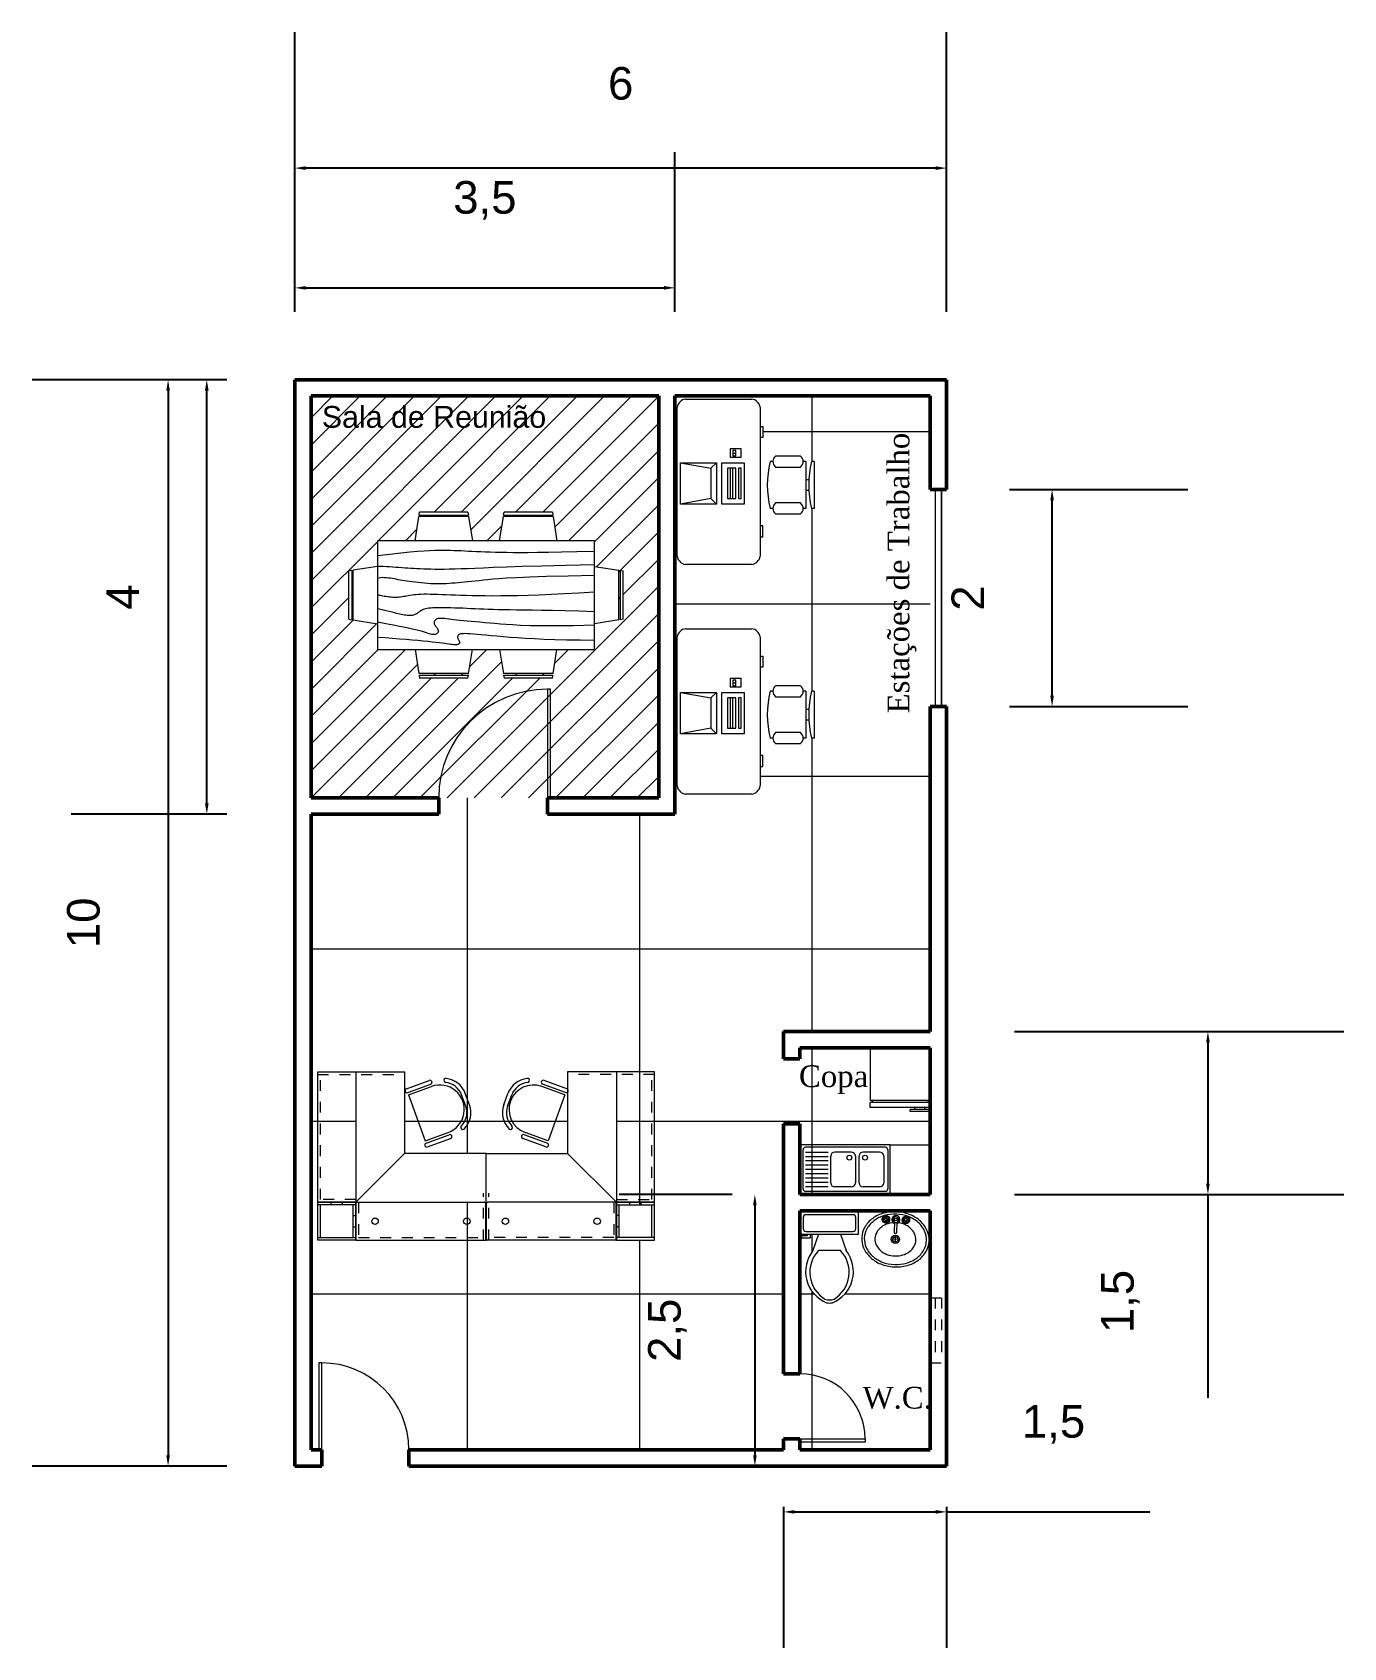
# Model space of a CAD drawing. Header units: metres. Extents: x -2.4 to 9.7, y -1.7 to 13.2.
import ezdxf

# ---------------------------------------------------------------- set-up
doc = ezdxf.new("R2010")
doc.units = ezdxf.units.M
doc.linetypes.add('ACAD_ISO03W100', pattern=[30, 12, -18])
doc.linetypes.add('OCULTA2', pattern=[4.762499999999999, 3.175, -1.5875])
for name, color, linetype, lineweight in [('ARQ_ALVENARIA_CORTE', 6, 'Continuous', 50), ('ARQ_COTAS', 1, 'Continuous', 9), ('ARQ_ESQUADRIAS', 2, 'Continuous', 20), ('ARQ_MOBILIARIO', 1, 'Continuous', 9), ('ARQ_PISO', 253, 'Continuous', 9), ('ARQ_TEXTO', 7, 'Continuous', 18)]:
    doc.layers.add(name, color=color, linetype=linetype, lineweight=lineweight)
doc.styles.get("Standard").update_dxf_attribs({"font": 'arial.ttf'})
doc.dimstyles.new('ISO-25', dxfattribs={"dimtxt": 0.3, "dimasz": 0.1, "dimexe": 1.25, "dimexo": 0.625, "dimtad": 1, "dimtxsty": 'Standard', "dimcen": 2.5, "dimadec": 0, "dimazin": 0, "dimtfac": 1, "dimtmove": 0, "dimatfit": 3, "dimfxl": 1, "dimarcsym": 0})

msp = doc.modelspace()

# ---------------------------------------------------------------- texts
at = {"layer": 'ARQ_TEXTO', "insert": (0.248855685053968, 9.75910419019192), "char_height": 0.2, "attachment_point": 1}
msp.add_mtext('Sala de Reunião', dxfattribs=at)
at = {"layer": 'ARQ_TEXTO', "insert": (5.457332739108551, 6.929640200989525), "char_height": 0.2, "attachment_point": 1, "rotation": 90}
msp.add_mtext_dynamic_manual_height_columns('{\\fTimes New Roman|b0|i0|c0|p18;Estações de Trabalho}', width=2.873065214749658, gutter_width=12.5, heights=[0], dxfattribs=at)
at = {"layer": 'ARQ_TEXTO', "char_height": 0.2, "attachment_point": 1}
for s, width, insert in [('{\\fTimes New Roman|b0|i0|c0|p18;Copa}', 1.086771898480947, (4.641401116932684, 3.690561548042751)), ('{\\fTimes New Roman|b0|i0|c0|p18;W.C.}', 0.5746048242117467, (5.227380674055894, 0.7309894083991821))]:
    msp.add_mtext_dynamic_manual_height_columns(s, width=width, gutter_width=12.5, heights=[0], dxfattribs=dict(at, insert=insert))

# ---------------------------------------------------------------- blocks, each defined once
blk = doc.blocks.new('Vaso - topo')
for p, q in [((9.5, -6), (9.5, -2)), ((-10, -8.5), (-8, -8.5)), ((-10, -9.5), (-10, -8.5)), ((-7, -9.5), (-10, -9.5)), ((-8, -8.5), (-8, -8)), ((-7, -8), (-7, -9.5)), ((-4, -8), (-6, -14)), ((4, -8), (6, -14)), ((4, -14), (-4, -14))]:
    blk.add_line(p, q)
blk.add_lwpolyline([(10.5, -8), (10.5, 0), (-10.5, 0), (-10.5, -8)], close=True)
for points in [[(-9.5, -2), (-9.5, -6)], [(8.5, -1), (-8.5, -1)], [(-8.5, -7), (8.5, -7)]]:
    blk.add_lwpolyline(points)
for centre, radius, start, end in [((-8.625, -1.875), 0.8838834999999999, 81.8699, 188.1301), ((8.625, -1.875), 0.8838834999999999, 351.8699, 98.13009999999998), ((-8.625, -6.125), 0.8838834999999999, 171.869898, 278.1301), ((8.625, -6.125), 0.8838834999999999, 261.8699, 8.130099999999993), ((3.519562435188957, -21.58049502388982), 12.16902005083647, 141.4691096810948, 247.9714346835576), ((4.199957580658808, -21.81740929088453), 11.3291791325804, 136.3677254423718, 238.946823937405), ((-3.519499936778317, -21.58047137067522), 12.16903423757823, 292.0284332733153, 38.53070636800452), ((-4.199890672038477, -21.81738596564129), 11.32918622148567, 301.0530065773863, 43.63209216694732), ((2.096609817270334e-05, -27.87646475467881), 4, 245.7318247449371, 294.2681740488959), ((2.094152141829397e-05, -28.99996806116074), 4, 254.8605283244436, 285.1394707718433)]:
    blk.add_arc(centre, radius, start, end)
blk = doc.blocks.new('Pia - Topo oval')
for p, q in [((-1, 0), (1, 0)), ((0, 1), (0, -1))]:
    blk.add_line(p, q)
at = {"linetype": 'Continuous'}
for points in [[(-12.2337188035408, 0.3941914712607968, 0.1176342565883263), (-11.46456229543958, -3.361933235489118, 0.104469279667093), (-8.878748691070427, -6.803541973650567, 0.09001578960148493), (-5.082757700676666, -9.072309807490512, 0.08191994915921848), (-0.3227280122732736, -10.01585280257211, 0.08191994915920903), (4.488169920880978, -9.380701564817912, 0.09001578960148009), (8.422342359155778, -7.36101289847943, 0.1044692796670922), (11.22435122606942, -4.093009071543406, 0.1176342565883338), (12.23371880354091, -0.3941914712607968, 0.1176342565883057), (11.46456229543992, 3.361933235488777, 0.1044692796670849), (8.878748691070427, 6.803541973650567, 0.09001578960148834), (5.082757700676325, 9.072309807490683, 0.08191994915920578), (0.3227280122732736, 10.01585280257211, 0.08191994915920695), (-4.488169920880864, 9.380701564817969, 0.0900157896014802), (-8.422342359155778, 7.36101289847943, 0.1044692796670951), (-11.22435122606919, 4.093009071543634, 0.1176342565883402)], [(-11.2862798685012, 0.1590597164737346, 0.1186217001864142), (-10.51590095791209, -3.253161772358112, 0.1046781721811095), (-8.071803350560117, -6.358618019863343, 0.08956206646917378), (-4.537699193222352, -8.366971929609804, 0.08118469889121774), (-0.1289739026695997, -9.15150355811437, 0.08118469889122752), (4.300109150126218, -8.491524865184601, 0.0895620664691798), (7.889406708212618, -6.583562428127607, 0.1046781721811044), (10.42004782883112, -3.548216131892445, 0.1186217001864013), (11.2862798685012, -0.1590597164736209, 0.1186217001863946), (10.51590095791221, 3.253161772357998, 0.1046781721811069), (8.071803350560117, 6.358618019863343, 0.0895620664691756), (4.537699193222124, 8.366971929609917, 0.08118469889121599), (0.1289739026695997, 9.151503558114428, 0.08118469889121414), (-4.300109150125877, 8.491524865184829, 0.08956206646917471), (-7.889406708212618, 6.583562428127607, 0.1046781721811045), (-10.42004782883112, 3.548216131892445, 0.1186217001863946)], [(-7.420452389032903, 0.08298767816017971, 0.1182825673856775), (-6.907065465214487, -2.167464938077501, 0.1046074595377274), (-5.294791470712084, -4.209988192029414, 0.0897179636260996), (-2.966599981142508, -5.52812215268807, 0.08143608252771127), (-0.06751351878551759, -6.036810076758798, 0.08143608252772175), (2.84222437824053, -5.593085960977874, 0.08971796362613145), (5.199312936802016, -4.327350491993343, 0.1046074595376878), (6.85686365682659, -2.321395784920355, 0.1182825673856714), (7.420452389033017, -0.08298767816017971, 0.1182825673856961), (6.907065465214487, 2.167464938077615, 0.1046074595377135), (5.294791470712084, 4.209988192029414, 0.08971796362612645), (2.966599981142622, 5.528122152687843, 0.08143608252774252), (0.06751351878551759, 6.036810076758798, 0.08143608252772248), (-2.842224378240644, 5.593085960977874, 0.08971796362612122), (-5.199312936802016, 4.327350491993343, 0.1046074595377049), (-6.856863656826476, 2.321395784920355, 0.1182825673856712)]]:
    blk.add_lwpolyline(points, format="xyb", close=True, dxfattribs=at)
for radius in [1.5, 1]:
    blk.add_circle((0, 0), radius)
blk = doc.blocks.new('Torneira - Topo do banheiro')
for p, q in [((-4.106999999999971, 0.125), (-4.375, 0.125)), ((-3.75, 0.4787999999999784), (-3.75, 0.75)), ((-3.5, 0.4819999999999709), (-3.5, 0.75)), ((-3.14609999999999, 0.125), (-2.875, 0.125)), ((3.143000000000029, 0.125), (2.875, 0.125)), ((3.5, 0.4787999999999784), (3.5, 0.75)), ((3.75, 0.4819999999999709), (3.75, 0.75)), ((4.10390000000001, 0.125), (4.375, 0.125)), ((-4.10390000000001, -0.125), (-4.375, -0.125)), ((-3.75, -0.4820999999999458), (-3.75, -0.75)), ((-3.5, -0.4788999999999533), (-3.5, -0.75)), ((-3.142999999999972, -0.125), (-2.875, -0.125)), ((-0.5, -0.8638999999999442), (-0.5, -4.5)), ((0.5, -4.5), (0.5, -0.8631000000000313)), ((3.14609999999999, -0.125), (2.875, -0.125)), ((3.5, -0.4820999999999458), (3.5, -0.75)), ((3.75, -0.4788999999999533), (3.75, -0.75)), ((4.107000000000028, -0.125), (4.375, -0.125))]:
    blk.add_line(p, q)
for centre, radius in [((-3.625, 0), 1.375), ((-4.625, 0), 0.2795085), ((-3.625, 0), 0.5), ((-3.625, 1), 0.2795085), ((-2.625, 0), 0.2795085), ((0, 0), 0.5), ((3.625, 0), 1.375), ((2.625, 0), 0.2795085), ((3.625, 0), 0.5), ((3.625, 1), 0.2795085), ((4.625, 0), 0.2795085), ((-3.625, -1), 0.2795085), ((3.625, -1), 0.2795085)]:
    blk.add_circle(centre, radius)
for centre, radius, start, end in [((-3.625, 0), 1, 105.2407, 164.2093), ((-3.625, 0), 1, 16.44125, 74.07887), ((0, 0), 1.5, 289.6514, 250.3603), ((0, 0), 1, 300.3431, 239.7554), ((3.625, 0), 1, 106.12, 164.0884), ((3.625, 0), 1, 16.23422, 73.90469), ((-3.625, 0), 1, 196.2342, 253.9047), ((-3.625, 0), 1, 286.12, 344.0884), ((0, -4.5), 0.5, 180, 0), ((3.625, 0), 1, 196.4413, 254.0789), ((3.625, 0), 1, 285.2407, 344.2093)]:
    blk.add_arc(centre, radius, start, end)
blk = doc.blocks.new('Terminal de computador')
at = {"linetype": 'Continuous'}
for p, q in [((-10.0000015, 11.50001), (5.000001499999998, 11.50001)), ((-7.999998499999998, 0.4999900000000039), (-10.0000015, 11.50001)), ((-10.0000015, -1.500009999999996), (-10.0000015, 11.50001)), ((5.000001499999998, 11.50001), (3.000001499999998, 0.4999900000000039)), ((5.000001499999998, 11.50001), (5.000001499999998, -1.500009999999996)), ((-10.0000015, -1.500009999999996), (-7.999998499999998, 0.4999900000000039)), ((3.000001499999998, 0.4999900000000039), (-7.999998499999998, 0.4999900000000039)), ((3.000001499999998, 0.4999900000000039), (5.000001499999998, -1.500009999999996)), ((5.000001499999998, -1.500009999999996), (-10.0000015, -1.500009999999996)), ((-10.0000015, -11.50001), (-10.0000015, -3.500009999999996)), ((-10.0000015, -3.500009999999996), (5.000001499999998, -3.500009999999996)), ((-7.999998499999998, -5.500009999999996), (-7.999998499999998, -8.500009999999996)), ((3.000001499999998, -5.500009999999996), (-7.999998499999998, -5.500009999999996)), ((3.000001499999998, -8.500009999999996), (3.000001499999998, -5.500009999999996)), ((5.000001499999998, -3.500009999999996), (5.000001499999998, -11.50001)), ((5.000001499999998, -11.50001), (-10.0000015, -11.50001)), ((3.000001499999998, -6.500009999999996), (-7.999998499999998, -6.500009999999996)), ((-7.999998499999998, -7.500009999999996), (3.000001499999998, -7.500009999999996)), ((-7.999998499999998, -8.500009999999996), (3.000001499999998, -8.500009999999996)), ((-7.999998499999998, -9.500009999999996), (-7.999998499999998, -10.50001)), ((3.000001499999998, -9.500009999999996), (-7.999998499999998, -9.500009999999996)), ((-7.999998499999998, -10.50001), (3.000001499999998, -10.50001)), ((3.000001499999998, -10.50001), (3.000001499999998, -9.500009999999996)), ((10.0000015, -6.500009999999996), (7.0000015, -6.500009999999996)), ((7.0000015, -6.500009999999996), (7.0000015, -10.50001)), ((7.0000015, -10.50001), (10.0000015, -10.50001)), ((9.5000015, -7.500009999999996), (7.5000015, -7.500009999999996)), ((7.5000015, -7.500009999999996), (7.5000015, -8.500009999999996)), ((7.5000015, -8.500009999999996), (9.5000015, -8.500009999999996)), ((8.5000015, -7.500009999999996), (8.5000015, -8.500009999999996)), ((9.5000015, -8.500009999999996), (9.5000015, -7.500009999999996)), ((10.0000015, -10.50001), (10.0000015, -6.500009999999996))]:
    blk.add_line(p, q, dxfattribs=at)
blk = doc.blocks.new('Mesa - 30 x 60 in.')
at = {"linetype": 'Continuous'}
for p, q in [((-26.999995, 0), (26.999995, 0)), ((-29.999995, -27), (-29.999995, -3)), ((29.999995, -3), (29.999995, -27)), ((26.999995, -30), (-26.999995, -30)), ((-20.000005, -30), (-20.000005, -31)), ((-20.000005, -31), (-16.000005, -31)), ((-16.000005, -31), (-16.000005, -30)), ((15.999995, -31), (15.999995, -30)), ((19.999995, -31), (15.999995, -31)), ((19.999995, -30), (19.999995, -31))]:
    blk.add_line(p, q, dxfattribs=at)
for centre, radius, start, end in [((-26.499995, -3.5), 3.53553400000423, 98.1300999999916, 171.8698999999352), ((26.499995, -3.5), 3.535533999997754, 8.130102000022116, 81.8698999999439), ((-26.499995, -26.5), 3.535534000000846, 188.1301000000653, 261.8699000000085), ((26.499995, -26.5), 3.535534000004827, 278.1301000000561, 351.8698999999439)]:
    blk.add_arc(centre, radius, start, end, dxfattribs=at)
blk = doc.blocks.new('Cadeira - Mesa')
at = {"linetype": 'Continuous'}
for p, q in [((-8.5, 0), (-8.5, -1)), ((-8.5, 0), (8.5, 0)), ((8.5, 0), (8.5, -1)), ((-10.5, -5), (-10.5, -14)), ((-8.5, -3), (-8.5, -4)), ((-8.5, -3), (8.5, -3)), ((-6.5, -14), (-6.5, -5)), ((-2, -3), (-2, -1.93549999999999)), ((2, -1.957599999999985), (2, -3)), ((6.5, -5), (6.5, -14)), ((8.5, -3), (8.5, -4)), ((10.5, -14), (10.5, -5)), ((-8.5, -15), (-8.5, -16)), ((8.5, -15), (8.5, -16))]:
    blk.add_line(p, q, dxfattribs=at)
for centre, radius, start, end in [((-8.5, -6.5), 2.500000000004027, 36.86990000005867, 143.1300999999429), ((0, 34.625), 36.62500000000001, 256.5803000000073, 283.4196999999925), ((8.5, -6.5), 2.500000000004027, 36.86990000005867, 143.1300999999429), ((-8.5, -12.5), 2.500000000004118, 216.8699000000571, 323.1300999999414), ((0, 19.625), 36.62500000000001, 256.5803000000073, 283.4196999999925), ((8.5, -12.5), 2.500000000004118, 216.8699000000571, 323.1300999999414)]:
    blk.add_arc(centre, radius, start, end, dxfattribs=at)
blk = doc.blocks.new('Mesa de jantar - 36 x 72 in.')
at = {"linetype": 'Continuous'}
for p, q in [((-22, 27.5), (-22.15620000000001, 26.50042)), ((-22, 27.5), (-6, 27.5)), ((-5.843700000000013, 26.49966), (-6, 27.5)), ((6, 27.5), (5.843799999999987, 26.50042)), ((6, 27.5), (22, 27.5)), ((22.15629999999999, 26.49966), (22, 27.5)), ((-22.23430000000002, 26.00059), (-23.48470000000003, 17.99762)), ((-22.23040000000003, 26), (-5.760800000000017, 26)), ((-5.841600000000028, 26.5), (-22.15340000000003, 26.5)), ((-4.515199999999993, 17.99762), (-5.765500000000031, 25.99926)), ((5.765699999999981, 26.00059), (4.515299999999968, 17.99762)), ((5.769599999999969, 26), (22.23919999999998, 26)), ((22.15839999999997, 26.5), (5.846599999999967, 26.5)), ((23.48480000000001, 17.99762), (22.23449999999997, 25.99926)), ((36, 18), (-36, 18)), ((-36, 18), (-36, -18)), ((36, -18), (36, 18)), ((-45.5, 8.000000000000004), (-44.50040000000001, 8.156170000000007)), ((-45.5, 8.000000000000004), (-45.5, -7.999999999999996)), ((-44.5, -8.15843), (-44.5, 8.153380000000002)), ((-44.00060000000002, 8.234280000000002), (-35.99760000000003, 9.484740000000006)), ((-44, 8.230410000000003), (-44, -8.239149999999999)), ((44.00059999999996, 8.234280000000002), (35.99759999999998, 9.484740000000006)), ((44, 8.230410000000003), (44, -8.239149999999999)), ((44.5, -8.15843), (44.5, 8.153380000000002)), ((45.5, 8.000000000000004), (44.50049999999999, 8.156170000000007)), ((45.5, 8.000000000000004), (45.5, -7.999999999999996)), ((-44.49970000000002, -8.156309999999994), (-45.5, -7.999999999999996)), ((-35.99760000000003, -9.484759999999998), (-43.99930000000001, -8.234499999999993)), ((35.99759999999998, -9.484759999999998), (43.99930000000001, -8.234499999999993)), ((44.49969999999996, -8.156309999999994), (45.5, -7.999999999999996)), ((-36, -18), (36, -18)), ((-22.23430000000002, -26.0006), (-23.48470000000003, -17.99762)), ((-4.515199999999993, -17.99762), (-5.765500000000031, -25.99928)), ((5.765699999999981, -26.0006), (4.515299999999968, -17.99762)), ((23.48480000000001, -17.99762), (22.23449999999997, -25.99928)), ((-22.23040000000003, -26), (-5.760800000000017, -26)), ((-22, -27.5), (-22.15620000000001, -26.50044)), ((-5.841600000000028, -26.5), (-22.15340000000003, -26.5)), ((-5.843700000000013, -26.49967), (-6, -27.5)), ((5.769599999999969, -26), (22.23919999999998, -26)), ((6, -27.5), (5.843799999999987, -26.50044)), ((22.15839999999997, -26.5), (5.846599999999967, -26.5)), ((22.15629999999999, -26.49967), (22, -27.5)), ((-22, -27.5), (-6, -27.5)), ((6, -27.5), (22, -27.5))]:
    blk.add_line(p, q, dxfattribs=at)
for points in [[(-36, 15), (-31.17720000000003, 14.97754), (-26.80790000000002, 14.91406), (-22.85380000000004, 14.81543), (-19.27600000000001, 14.6875), (-16.03620000000001, 14.53613), (-13.09570000000002, 14.36718), (-10.41590000000002, 14.18652000000001), (-7.958300000000008, 14), (-5.690400000000011, 13.81315), (-3.603499999999997, 13.63021), (-1.695400000000006, 13.45508000000001), (0.03649999999998954, 13.29166), (1.594499999999982, 13.14388000000001), (2.981099999999969, 13.01562), (4.198800000000006, 12.91080000000001), (5.25, 12.83333), (6.139299999999992, 12.78613), (6.880200000000002, 12.76823000000001), (7.488299999999981, 12.77767), (7.979199999999992, 12.8125), (8.368499999999983, 12.87077), (8.671899999999994, 12.95052), (8.904899999999998, 13.0498), (9.083300000000008, 13.16666), (9.220499999999959, 13.29899000000001), (9.32159999999999, 13.44401), (9.389499999999998, 13.59879), (9.427099999999996, 13.76041), (9.437299999999993, 13.92594), (9.423200000000008, 14.09245), (9.387499999999989, 14.257), (9.333300000000008, 14.41666), (9.263800000000003, 14.56917), (9.183600000000013, 14.71484000000001), (9.097499999999968, 14.85465), (9.010400000000004, 14.98958), (8.92719999999997, 15.12060000000001), (8.852899999999977, 15.2487), (8.79219999999998, 15.37483000000001), (8.75, 15.5), (8.730500000000006, 15.62467000000001), (8.734399999999994, 15.74739000000001), (8.761699999999962, 15.86621000000001), (8.8125, 15.97916), (8.886699999999962, 16.08431000000001), (8.984399999999994, 16.17968), (9.105500000000006, 16.26334), (9.25, 16.33333), (9.418900000000008, 16.38802), (9.617199999999968, 16.42708), (9.850599999999986, 16.45052), (10.125, 16.45833), (10.44630000000001, 16.45052), (10.82029999999997, 16.42708), (11.25290000000001, 16.38802), (11.75, 16.33333), (12.3184, 16.26318), (12.96940000000001, 16.17838), (13.71510000000001, 16.07991), (14.5677, 15.96875), (15.53949999999998, 15.84586000000001), (16.64259999999996, 15.71224), (17.88929999999999, 15.56884000000001), (19.29169999999999, 15.41666), (20.85899999999998, 15.25667), (22.58789999999999, 15.08984000000001), (24.47210000000001, 14.91715), (26.5052, 14.73958), (28.68090000000001, 14.55810000000001), (30.99289999999996, 14.3737), (33.43469999999996, 14.18733000000001), (36, 14)], [(-36, 10), (-28.97660000000002, 10.14274000000001), (-23.17250000000001, 10.20442), (-18.42410000000001, 10.19775), (-14.5677, 10.13541), (-11.43990000000002, 10.03011), (-8.87700000000001, 9.894530000000007), (-6.715399999999988, 9.741370000000007), (-4.791699999999992, 9.58333), (-2.969800000000021, 9.43082), (-1.224600000000009, 9.285150000000005), (0.4414999999999623, 9.145340000000001), (2.02600000000001, 9.010410000000004), (3.526599999999974, 8.879390000000004), (4.940799999999967, 8.751300000000004), (6.265999999999963, 8.625160000000005), (7.5, 8.500000000000004), (8.641099999999994, 8.375490000000003), (9.691399999999987, 8.253900000000005), (10.65379999999999, 8.138180000000002), (11.53120000000001, 8.031250000000004), (12.32669999999996, 7.936030000000006), (13.04300000000001, 7.85547), (13.68309999999997, 7.792480000000001), (14.25, 7.750000000000004), (14.74709999999999, 7.730300000000003), (15.17969999999997, 7.733070000000001), (15.55369999999999, 7.757320000000004), (15.875, 7.80208), (16.14940000000001, 7.866370000000007), (16.38279999999997, 7.94922), (16.58109999999999, 8.04964), (16.75, 8.166660000000004), (16.89439999999996, 8.299150000000001), (17.01429999999999, 8.445310000000003), (17.10890000000001, 8.603190000000001), (17.1771, 8.77083), (17.21799999999996, 8.946290000000001), (17.23050000000001, 9.127600000000005), (17.21369999999996, 9.312820000000006), (17.16669999999999, 9.500000000000004), (17.08949999999999, 9.687500000000004), (16.98699999999997, 9.875000000000004), (16.86489999999998, 10.0625), (16.72919999999999, 10.25), (16.5856, 10.4375), (16.44009999999997, 10.625), (16.29849999999999, 10.8125), (16.16669999999999, 11), (16.05000000000001, 11.18733000000001), (15.95179999999999, 11.3737), (15.87520000000001, 11.55810000000001), (15.8229, 11.73958), (15.798, 11.91715), (15.80340000000001, 12.08984000000001), (15.84199999999998, 12.25667), (15.91669999999999, 12.41666), (16.02949999999998, 12.56836), (16.17840000000001, 12.70833), (16.3605, 12.83268000000001), (16.5729, 12.9375), (16.81270000000001, 13.01888000000001), (17.07679999999999, 13.07291), (17.36250000000001, 13.0957), (17.66669999999999, 13.08333), (17.98939999999999, 13.03312), (18.34179999999998, 12.94726), (18.73820000000001, 12.82918), (19.1927, 12.68229000000001), (19.71949999999998, 12.51001), (20.33269999999999, 12.31575), (21.04649999999998, 12.10294), (21.875, 11.875), (22.83569999999997, 11.63354), (23.959, 11.37304000000001), (25.27859999999998, 11.08618), (26.82819999999998, 10.76562), (28.64139999999998, 10.40405), (30.75200000000001, 9.994140000000005), (33.1936, 9.528560000000002), (36, 9.000000000000004)], [(-36, 5.500000000000004), (-30.71570000000003, 5.334800000000005), (-26.06900000000002, 5.209630000000001), (-21.99459999999999, 5.11767), (-18.4271, 5.05208), (-15.30090000000001, 5.006020000000003), (-12.55080000000004, 4.972650000000005), (-10.1112, 4.945150000000002), (-7.916699999999992, 4.916660000000004), (-5.908999999999992, 4.881670000000003), (-4.058600000000013, 4.839840000000006), (-2.342899999999986, 4.792150000000003), (-0.7395999999999958, 4.73958), (0.7738999999999692, 4.683100000000007), (2.21999999999997, 4.623700000000003), (3.621299999999962, 4.562330000000006), (5, 4.500000000000004), (6.37299999999999, 4.437820000000006), (7.734399999999994, 4.377600000000005), (9.072299999999984, 4.321290000000001), (10.375, 4.27083), (11.6309, 4.228190000000001), (12.82810000000001, 4.195310000000003), (13.95509999999996, 4.174150000000001), (15, 4.166660000000004), (15.95400000000001, 4.174480000000006), (16.81899999999996, 4.197910000000004), (17.6001, 4.236980000000006), (18.3021, 4.291660000000004), (18.92989999999998, 4.361980000000006), (19.48829999999998, 4.447910000000004), (19.98230000000001, 4.549480000000006), (20.41669999999999, 4.666660000000004), (20.79689999999999, 4.798990000000007), (21.1302, 4.944010000000002), (21.42449999999997, 5.098790000000005), (21.6875, 5.260410000000004), (21.9271, 5.425940000000001), (22.15109999999999, 5.592450000000003), (22.36719999999997, 5.757000000000001), (22.58339999999998, 5.916660000000004), (22.80649999999997, 6.068680000000004), (23.04039999999998, 6.210930000000001), (23.28789999999998, 6.341470000000005), (23.5521, 6.45833), (23.83580000000001, 6.559570000000004), (24.142, 6.643230000000006), (24.4735, 6.707350000000002), (24.83339999999998, 6.750000000000004), (25.2235, 6.769690000000001), (25.642, 6.766920000000002), (26.08580000000001, 6.74267), (26.5521, 6.697910000000004), (27.03789999999998, 6.633620000000004), (27.54039999999998, 6.550780000000007), (28.05649999999997, 6.450360000000007), (28.58339999999998, 6.33333), (29.12419999999997, 6.199870000000001), (29.70709999999997, 6.046870000000002), (30.36609999999996, 5.870440000000006), (31.1354, 5.666660000000004), (32.04929999999996, 5.431640000000005), (33.142, 5.161460000000002), (34.44749999999999, 4.852210000000003), (36, 4.500000000000004)], [(-36, -0.9999999999999964), (-30.79150000000004, -0.6590999999999987), (-26.01949999999999, -0.3821599999999954), (-21.65190000000001, -0.1628399999999992), (-17.65629999999999, 0.005210000000001713), (-14.00049999999999, 0.1283300000000018), (-10.65230000000003, 0.2128900000000051), (-7.579600000000028, 0.2652200000000029), (-4.75, 0.2916600000000038), (-2.134000000000015, 0.2979300000000045), (0.2878000000000043, 0.287110000000002), (2.531700000000001, 0.2616300000000003), (4.614599999999996, 0.2239600000000017), (6.552899999999966, 0.1765100000000039), (8.363299999999981, 0.1217400000000062), (10.06229999999999, 0.06209000000000131), (11.66669999999999, 3.552713678800501e-15), (13.18989999999997, -0.06200999999999723), (14.63409999999999, -0.1210999999999949), (15.9982, -0.174319999999998), (17.28129999999999, -0.2187499999999964), (18.48230000000001, -0.2514699999999941), (19.6003, -0.2695299999999996), (20.6343, -0.2700199999999988), (21.58339999999998, -0.2499999999999964), (22.44810000000001, -0.2076799999999999), (23.23570000000001, -0.1458399999999962), (23.95490000000001, -0.06835999999999487), (24.6146, 0.02083000000000013), (25.2235, 0.1178400000000046), (25.79039999999998, 0.2187500000000036), (26.32409999999999, 0.3196600000000025), (26.83339999999998, 0.4166600000000038), (27.32650000000001, 0.5061800000000041), (27.80989999999997, 0.5859300000000012), (28.2894, 0.6539700000000046), (28.77089999999998, 0.7083300000000001), (29.26009999999997, 0.7470700000000043), (29.76299999999998, 0.7682300000000062), (30.28550000000001, 0.7698500000000017), (30.83339999999998, 0.7500000000000036), (31.40879999999999, 0.7078400000000009), (31.99939999999998, 0.6471300000000006), (32.589, 0.5727500000000028), (33.16149999999999, 0.4895800000000001), (33.70079999999996, 0.402500000000007), (34.19079999999997, 0.3164000000000051), (34.61529999999999, 0.2361600000000017), (34.95839999999998, 0.1666600000000038), (35.2099, 0.1116500000000009), (35.38479999999998, 0.07031000000000276), (35.50399999999996, 0.04069000000000145), (35.58859999999999, 0.02083000000000013), (35.65940000000001, 0.008790000000001186), (35.73769999999996, 0.002600000000004599), (35.8442, 0.0003200000000056491), (36, 3.552713678800501e-15)], [(-36, -6.499999999999996), (-27.18430000000001, -6.312669999999994), (-20.084, -6.126299999999997), (-14.46899999999999, -5.941899999999993), (-10.10939999999999, -5.76042), (-6.775200000000041, -5.582849999999997), (-4.236300000000028, -5.410159999999994), (-2.262900000000002, -5.243329999999997), (-0.625, -5.083339999999996), (0.8707999999999743, -4.930989999999998), (2.271500000000003, -4.786459999999995), (3.587199999999996, -4.649739999999998), (4.828100000000006, -4.520839999999996), (6.004599999999982, -4.399739999999998), (7.12700000000001, -4.286459999999995), (8.205299999999966, -4.180989999999998), (9.25, -4.083339999999996), (10.27049999999997, -3.993819999999996), (11.27339999999998, -3.914069999999999), (12.2647, -3.846029999999995), (13.25, -3.79167), (14.23539999999997, -3.752929999999996), (15.22659999999996, -3.731769999999994), (16.22949999999997, -3.730149999999998), (17.25, -3.749999999999996), (18.2912, -3.792479999999994), (19.3451, -3.855469999999993), (20.40089999999998, -3.936039999999995), (21.4479, -4.031249999999996), (22.47539999999998, -4.138189999999998), (23.47269999999997, -4.253909999999994), (24.4289, -4.375489999999996), (25.33339999999998, -4.499999999999996), (26.17849999999999, -4.624919999999999), (26.96940000000001, -4.749349999999996), (27.71449999999999, -4.872809999999998), (28.42189999999999, -4.994789999999998), (29.09999999999997, -5.114829999999994), (29.75720000000001, -5.232419999999994), (30.40159999999997, -5.347089999999998), (31.04169999999999, -5.458339999999996), (31.68369999999999, -5.564369999999993), (32.32619999999997, -5.658209999999993), (32.9658, -5.731529999999996), (33.59899999999999, -5.776039999999998), (34.22239999999999, -5.783449999999998), (34.83269999999999, -5.745449999999995), (35.4264, -5.653729999999999), (36, -5.499999999999996)], [(-36, -9.999999999999996), (-26.40219999999999, -9.812989999999996), (-18.46750000000003, -9.628909999999994), (-11.98390000000001, -9.450689999999998), (-6.739599999999996, -9.281249999999996), (-2.522600000000011, -9.123539999999995), (0.8788999999999874, -8.980469999999993), (3.676899999999989, -8.854979999999994), (6.083300000000008, -8.749999999999996), (8.276700000000005, -8.667649999999998), (10.3021, -8.606769999999994), (12.1712, -8.565429999999996), (13.89580000000001, -8.54167), (15.48759999999999, -8.533529999999995), (16.95830000000001, -8.539069999999999), (18.31970000000001, -8.556319999999996), (19.58339999999998, -8.583339999999996), (20.76159999999999, -8.618409999999994), (21.86849999999998, -8.660809999999994), (22.91879999999998, -8.710039999999996), (23.9271, -8.765629999999998), (24.90809999999999, -8.827069999999996), (25.87629999999996, -8.89388), (26.84649999999999, -8.96558), (27.83339999999998, -9.04167), (28.84739999999999, -9.121179999999999), (29.88279999999997, -9.201169999999994), (30.93000000000001, -9.278239999999993), (31.97919999999999, -9.348959999999995), (33.02049999999997, -9.40991), (34.04429999999996, -9.45768), (35.04069999999996, -9.488849999999996), (36, -9.499999999999996)], [(-36, -14.5), (-30.0881, -14.33513), (-25.03320000000002, -14.21224), (-20.7312, -14.12646999999999), (-17.07810000000001, -14.07292), (-13.97000000000003, -14.04670999999999), (-11.30270000000002, -14.04296999999999), (-8.972399999999993, -14.05681), (-6.875, -14.08334), (-4.922400000000039, -14.11833), (-3.09050000000002, -14.16015999999999), (-1.370900000000006, -14.20785), (0.2447999999999979, -14.26042), (1.764700000000005, -14.31689999999999), (3.197299999999984, -14.3763), (4.550700000000006, -14.43766999999999), (5.833300000000008, -14.5), (7.055399999999963, -14.5621), (8.235000000000014, -14.62175), (9.392200000000003, -14.67652), (10.54689999999999, -14.72395999999999), (11.7192, -14.76164), (12.92899999999997, -14.78711), (14.19649999999996, -14.79794), (15.54169999999999, -14.79167), (16.99329999999998, -14.76423999999999), (18.61519999999996, -14.70508), (20.48039999999997, -14.60197), (22.66149999999999, -14.44270999999999), (25.2312, -14.21509), (28.26240000000001, -13.9069), (31.82769999999999, -13.50594), (36, -13)]]:
    blk.add_lwpolyline(points, dxfattribs=at)
blk = doc.blocks.new('Reception9_top_cad-block.com')
at = {"color": 0, "linetype": 'Continuous'}
for p, q in [((-1550, 0), (-1550, -25)), ((-1200, 0), (-1550, 0)), ((-1200, -25), (-1200, 0)), ((-1200, 0), (0, 0)), ((-1200, -350), (-1200, 0)), ((-1187.999999999985, 0), (-12, 0)), ((1200, 0), (0, 0)), ((0, 0), (0, -800)), ((0, 0), (0, -800)), ((1187.999999999985, 0), (12.00000000001455, 0)), ((1200, -25), (1200, 0)), ((1200, 0), (1550, 0)), ((1200, -350), (1200, 0)), ((1550, 0), (1550, -25)), ((-1550, -25), (-1550, -325)), ((-1550, -25), (-1200, -25)), ((-1525, -25), (-1525, -325)), ((-1225, -25), (-1225, -325)), ((-1225, -123), (-1200, -123)), ((-1200, -25), (-1200, -325)), ((-1200, -115), (-1199.5, -115)), ((-1197.999999999985, -10), (-1197.999999999985, -340)), ((-1197.5, -117), (-1197.5, -233)), ((-2, -10), (-2, -340)), ((2.000000000014552, -10), (2.000000000014552, -340)), ((1197.5, -117), (1197.5, -233)), ((1197.999999999985, -10), (1197.999999999985, -340)), ((1200, -115), (1199.5, -115)), ((1200, -25), (1200, -325)), ((1550, -25), (1200, -25)), ((1225, -123), (1200, -123)), ((1225, -25), (1225, -325)), ((1525, -25), (1525, -325)), ((1550, -25), (1550, -325)), ((-1225, -227), (-1200, -227)), ((-1200, -235), (-1199.5, -235)), ((1200, -235), (1199.5, -235)), ((1225, -227), (1200, -227)), ((-1550, -325), (-1550, -350)), ((-1200, -325), (-1550, -325)), ((-1550, -350), (-1200, -350)), ((-1200, -350), (-1550, -350)), ((-1550, -350), (-1550, -1550)), ((-1550, -350), (-1550, -1550)), ((-1200, -350), (-1550, -350)), ((-1550, -350.0000000000218), (-1550, -1550.000000000022)), ((-1200, -350.0000000000218), (-1550, -350.0000000000218)), ((-1435, -350), (-1435, -350.5)), ((-1433.000000000029, -352.5), (-1317, -352.5)), ((-1427, -325), (-1427, -350)), ((-1323.000000000029, -325), (-1323.000000000029, -350)), ((-1315, -350), (-1315, -350.5)), ((-1200, -350), (-1200, -325)), ((-1200, -350), (-750, -800)), ((-1200, -1550), (-1200, -350)), ((-1200, -350), (-750, -800)), ((-1187.999999999985, -350), (-12, -350)), ((-1187.999999999985, -350), (-12, -350)), ((1187.999999999985, -350), (12.00000000001455, -350)), ((1187.999999999985, -350), (12.00000000001455, -350)), ((1200, -350), (750, -800)), ((1200, -350), (750, -800)), ((1200, -350), (1200, -325)), ((1200, -325), (1550, -325)), ((1550, -350), (1200, -350)), ((1200, -350), (1550, -350)), ((1200, -1550), (1200, -350)), ((1200, -350), (1550, -350)), ((1200, -350.0000000000218), (1550, -350.0000000000218)), ((1315, -350), (1315, -350.5)), ((1433, -352.5), (1317, -352.5)), ((1323, -325), (1323, -350)), ((1427, -325), (1427, -350)), ((1435, -350), (1435, -350.5)), ((1550, -325), (1550, -350)), ((1550, -350), (1550, -1550)), ((1550, -350), (1550, -1550)), ((1550, -350.0000000000218), (1550, -1550.000000000022)), ((0, -800), (-750, -800)), ((-750, -1550), (-750, -800)), ((-549.339956031341, -859.542366796748), (-337.9091163545236, -936.4968990450216)), ((0, -800), (750, -800)), ((539.5121659907309, -859.542366796748), (328.0813263138989, -936.4968990450216)), ((750, -1550), (750, -800)), ((-723.7702291274327, -1338.785603397562), (-569.8611646308855, -915.9239240438983)), ((-569.8611646308855, -915.9239240438983), (-358.4303249540535, -992.8784562921719)), ((-562.1665464161779, -894.7831342476566), (-350.7357067393459, -971.7376664959302)), ((552.3387563755532, -894.7831342476566), (340.9079166987212, -971.7376664959302)), ((560.0333745902608, -915.9239240438983), (348.6025349134361, -992.8784562921719)), ((713.9424390868226, -1338.785603397562), (560.0333745902608, -915.9239240438983)), ((-197.7811831164436, -1233.174711175605), (-236.5707430237962, -1339.748151131636)), ((-162.5427098369692, -1246.000466550322), (-201.3322697443218, -1352.573906506354)), ((152.7149197963445, -1246.000466550322), (191.5044797036971, -1352.573906506354)), ((187.9533930758189, -1233.174711175605), (226.7429529831716, -1339.748151131636)), ((-744.2914377269772, -1395.167160644713), (-532.8605980501452, -1472.121692892986)), ((-731.4656823522673, -1359.928687365245), (-520.0348426754354, -1436.883219613519)), ((-723.7702291274327, -1338.785603397562), (-512.339389450608, -1415.740135645836)), ((713.9424390868226, -1338.785603397562), (502.5115994099906, -1415.740135645836)), ((721.6378923116426, -1359.928687365245), (510.2070526348252, -1436.883219613519)), ((734.4636476863525, -1395.167160644713), (523.0328080095351, -1472.121692892986)), ((-1550, -1550), (-1200, -1550)), ((-1550, -1550), (-750, -1550)), ((-1550, -1550.000000000022), (-1200, -1550.000000000022)), ((1550, -1550), (750, -1550)), ((1550, -1550), (1200, -1550)), ((1550, -1550.000000000022), (1200, -1550.000000000022))]:
    blk.add_line(p, q, dxfattribs=at)
at = {"color": 0, "linetype": 'ACAD_ISO03W100'}
for p, q in [((-1175, -350), (-1175, 0)), ((-25, 0), (-25, -435)), ((25, 0), (25, -435)), ((1175, -350), (1175, 0)), ((-1175, -25), (-25, -25)), ((1175, -25), (25, -25)), ((-1200, -375), (-1550, -375)), ((-1525, -375), (-1525, -1525)), ((1200, -375), (1550, -375)), ((1525, -375), (1525, -1525)), ((-1550, -1525), (-750, -1525.000000000007)), ((1550, -1525), (750, -1525.000000000007))]:
    blk.add_line(p, q, dxfattribs=at)
at = {"color": 0, "linetype": 'Continuous'}
for centre in [(-1022.999999999985, -175), (-177, -175), (177.0000000000146, -175), (1022.999999999985, -175)]:
    blk.add_circle(centre, 30, dxfattribs=at)
for centre, radius, start, end in [((-1187.999999999985, -10), 10, 90, 180), ((-12, -10), 10, 0, 90), ((12.00000000001455, -10), 10, 90, 180), ((1187.999999999985, -10), 10, 0, 90), ((-1199.5, -117), 1.999999999998181, 0, 90), ((1199.5, -117), 1.999999999998181, 90, 180), ((-1199.5, -233), 2.000000000007276, 270, 0), ((1199.5, -233), 2.000000000007276, 180, 270), ((-1433.000000000029, -350.5), 1.999999999970896, 180, 270), ((-1317, -350.5), 2.000000000007276, 270, 0), ((-1187.999999999985, -340), 10, 180, 270), ((-12, -340), 10, 270, 0), ((12.00000000001455, -340), 10, 180, 270), ((1187.999999999985, -340), 10, 270, 0), ((1317, -350.5), 2.000000000007276, 180, 270), ((1433, -350.5), 1.999999999989086, 270, 0), ((-555.7521041380387, -877.1631680272621), 18.75122074286114, 70.00372995094861, 249.9962700489746), ((545.9243140974286, -877.1631680272621), 18.75122074286114, 290.0037299510254, 109.9962700490514), ((-435.3848572023271, -1204.309295969004), 225.0000000000033, 250.0000000000108, 70.00000000001076), ((-344.3212644612067, -954.1177002755358), 18.75122074285324, 249.9962700489746, 70.00372995094861), ((-223.4138015207573, -1040.132528256749), 19.15683356217011, 31.52931101297661, 236.2465488080839), ((-359.8781602020026, -1174.176236451931), 209.9999999999993, 339.9999999999595, 44.0265733683727), ((350.0503701613925, -1174.176236451931), 209.9999999999993, 135.9734266316273, 200.0000000000405), ((213.5860114801326, -1040.132528256749), 19.15683356217011, 303.753451191916, 148.4706889870234), ((425.557067161717, -1204.309295969004), 225.0000000000033, 109.9999999999892, 289.9999999999893), ((334.4934744205893, -954.1177002755358), 18.75122074285324, 109.9962700490514, 290.0037299510254), ((-359.8817652577345, -1174.175998123355), 172.503469160385, 340.0003351472324, 44.86992356285921), ((350.0539752171171, -1174.175998123355), 172.503469160385, 135.1300764371408, 199.9996648527676), ((-737.8785600396222, -1377.547924004975), 18.74999999999497, 70.00000000001076, 250.0000000000108), ((-526.4477203627903, -1454.502456253256), 18.74999999999497, 250.0000000000108, 70.00000000001076), ((-380.0867927700019, -1471.092364231357), 18.74993041131741, 94.35508743279502, 279.6634591312702), ((-398.65971926169, -1280.765113580383), 172.4872022401212, 275.1266425792646, 340.0039096046216), ((-398.6654259379211, -1280.750511418075), 209.9976075836556, 275.9403528107167, 339.9999999999595), ((388.8376358973037, -1280.750511418075), 209.9976075836556, 200.0000000000405, 264.0596471892833), ((388.8319292210654, -1280.765113580383), 172.4872022401212, 199.9960903953783, 264.8733574207354), ((370.2590027293772, -1471.092364231357), 18.74993041131741, 260.3365408687297, 85.64491256720498), ((516.6199303221656, -1454.502456253256), 18.74999999999497, 109.9999999999892, 289.9999999999893), ((728.0507699989976, -1377.547924004975), 18.74999999999497, 289.9999999999893, 109.9999999999892)]:
    blk.add_arc(centre, radius, start, end, dxfattribs=at)
blk = doc.blocks.new('*D18')
at = {"layer": 'ARQ_COTAS', "color": 0, "lineweight": -2, "transparency": 16777216}
for p, q in [((-0.6248838156334396, 10.00138704257461), (-2.416336970006344, 10.00138704257461)), ((-1.166336970006343, 9.90138704257461), (-1.166336970006341, 0.1013870425746062)), ((-0.6248838156334388, 0.001387042574606212), (-2.416336970006341, 0.001387042574605924))]:
    blk.add_line(p, q, dxfattribs=at)
at = {"layer": 'ARQ_COTAS', "color": 0, "transparency": 16777216}
for points in [[(-1.18300363667301, 9.90138704257461), (-1.149670303339677, 9.90138704257461), (-1.166336970006343, 10.00138704257461)], [(-1.183003636673008, 0.1013870425746062), (-1.149670303339674, 0.1013870425746062), (-1.166336970006341, 0.001387042574606125)]]:
    blk.add_solid(points, dxfattribs=at)
at = {"layer": 'Defpoints', "color": 0, "transparency": 16777216}
for p in [(0.0001161843665604679, 10.00138704257461), (-1.166336970006341, 0.001387042574606125), (0.0001161843665613561, 0.001387042574606312)]:
    blk.add_point(p, dxfattribs=at)
at = {"layer": 'ARQ_COTAS', "color": 0, "transparency": 16777216, "insert": (-1.944508866322848, 5.001387042574607), "char_height": 0.3, "attachment_point": 5, "rotation": 90}
blk.add_mtext('10', dxfattribs=at)
blk = doc.blocks.new('*D22')
at = {"layer": 'ARQ_COTAS', "color": 0, "lineweight": -2, "transparency": 16777216}
for p, q in [((4.025116184366563, 2.501387042574606), (2.985683132735178, 2.501387042574606)), ((4.235683132735178, 2.401387042574606), (4.235683132735179, 0.1013870425746064)), ((4.025116184366562, 0.001387042574606377), (2.985683132735179, 0.00138704257460621))]:
    blk.add_line(p, q, dxfattribs=at)
at = {"layer": 'ARQ_COTAS', "color": 0, "transparency": 16777216}
for points in [[(4.219016466068512, 2.401387042574606), (4.252349799401845, 2.401387042574606), (4.235683132735178, 2.501387042574606)], [(4.219016466068513, 0.1013870425746064), (4.252349799401846, 0.1013870425746064), (4.235683132735179, 0.001387042574606411)]]:
    blk.add_solid(points, dxfattribs=at)
at = {"layer": 'Defpoints', "color": 0, "transparency": 16777216}
for p in [(4.650116184366563, 2.501387042574606), (4.235683132735179, 0.001387042574606411), (4.650116184366562, 0.001387042574606478)]:
    blk.add_point(p, dxfattribs=at)
at = {"layer": 'ARQ_COTAS', "color": 0, "transparency": 16777216, "insert": (3.430396638874333, 1.251387042574605), "char_height": 0.3, "attachment_point": 5, "rotation": 90}
blk.add_mtext('2,5', dxfattribs=at)
blk = doc.blocks.new('*D23')
at = {"layer": 'ARQ_COTAS', "color": 0, "lineweight": -2, "transparency": 16777216}
for p, q in [((4.500116184366561, -0.3736129574253937), (4.500116184366561, -1.670021244256986)), ((4.600116184366561, -0.4200212442569864), (5.900116184366561, -0.4200212442569864)), ((6.00011618436656, -0.3736129574253937), (6.00011618436656, -1.670021244256986)), ((6.00011618436656, -0.4200212442569864), (7.870307180273791, -0.4200212442569864))]:
    blk.add_line(p, q, dxfattribs=at)
at = {"layer": 'ARQ_COTAS', "color": 0, "transparency": 16777216}
for points in [[(4.600116184366561, -0.4033545775903197), (4.600116184366561, -0.4366879109236531), (4.500116184366561, -0.4200212442569864)], [(5.900116184366561, -0.4033545775903197), (5.900116184366561, -0.4366879109236531), (6.00011618436656, -0.4200212442569864)]]:
    blk.add_solid(points, dxfattribs=at)
at = {"layer": 'Defpoints', "color": 0, "transparency": 16777216}
for p in [(4.500116184366561, 0.2513870425746063), (6.00011618436656, 0.2513870425746063), (6.00011618436656, -0.4200212442569864)]:
    blk.add_point(p, dxfattribs=at)
at = {"layer": 'ARQ_COTAS', "color": 0, "transparency": 16777216, "insert": (6.985211682320176, 0.3852652496038594), "char_height": 0.3, "attachment_point": 5}
blk.add_mtext('1,5', dxfattribs=at)
blk = doc.blocks.new('*D25')
at = {"layer": 'ARQ_COTAS', "color": 0, "lineweight": -2, "transparency": 16777216}
for p, q in [((6.625116184366564, 4.001387042574608), (9.65628977305551, 4.001387042574608)), ((8.406289773055512, 3.901387042574608), (8.406289773055512, 2.601387042574607)), ((6.625116184366564, 2.501387042574606), (9.656289773055512, 2.501387042574607)), ((8.406289773055512, 2.501387042574607), (8.406289773055512, 0.6311960466673765))]:
    blk.add_line(p, q, dxfattribs=at)
at = {"layer": 'ARQ_COTAS', "color": 0, "transparency": 16777216}
for points in [[(8.389623106388845, 3.901387042574608), (8.42295643972218, 3.901387042574608), (8.40628977305551, 4.001387042574608)], [(8.389623106388845, 2.601387042574607), (8.42295643972218, 2.601387042574607), (8.406289773055512, 2.501387042574607)]]:
    blk.add_solid(points, dxfattribs=at)
at = {"layer": 'Defpoints', "color": 0, "transparency": 16777216}
for p in [(6.000116184366564, 4.001387042574608), (6.000116184366564, 2.501387042574606), (8.406289773055512, 2.501387042574607)]:
    blk.add_point(p, dxfattribs=at)
at = {"layer": 'ARQ_COTAS', "color": 0, "transparency": 16777216, "insert": (7.601003279194664, 1.516291544620989), "char_height": 0.3, "attachment_point": 5, "rotation": 90}
blk.add_mtext('1,5', dxfattribs=at)
blk = doc.blocks.new('*D27')
at = {"layer": 'ARQ_COTAS', "color": 0, "lineweight": -2, "transparency": 16777216}
for p, q in [((6.580116184366563, 8.990073039238869), (8.221561178595046, 8.990073039238869)), ((6.971561178595046, 7.092701045910352), (6.971561178595046, 8.89007303923887)), ((6.580116184366563, 6.992701045910352), (8.221561178595046, 6.992701045910352))]:
    blk.add_line(p, q, dxfattribs=at)
at = {"layer": 'ARQ_COTAS', "color": 0, "transparency": 16777216}
for points in [[(6.954894511928379, 8.89007303923887), (6.988227845261712, 8.89007303923887), (6.971561178595046, 8.990073039238869)], [(6.954894511928379, 7.092701045910352), (6.988227845261712, 7.092701045910352), (6.971561178595046, 6.992701045910352)]]:
    blk.add_solid(points, dxfattribs=at)
at = {"layer": 'Defpoints', "color": 0, "transparency": 16777216}
for p in [(5.955116184366562, 8.990073039238869), (6.971561178595046, 8.990073039238869), (5.955116184366562, 6.992701045910351)]:
    blk.add_point(p, dxfattribs=at)
at = {"layer": 'ARQ_COTAS', "color": 0, "transparency": 16777216, "insert": (6.195947263178948, 7.991387042574607), "char_height": 0.3, "attachment_point": 5, "rotation": 90}
blk.add_mtext('2', dxfattribs=at)
blk = doc.blocks.new('*D32')
at = {"layer": 'ARQ_COTAS', "color": 0, "lineweight": -2, "transparency": 16777216}
for p, q in [((0.0001161843665605061, 10.62638704257461), (0.0001161843665606636, 13.19898662346577)), ((6.00011618436656, 10.62638704257461), (6.00011618436656, 13.19898662346577)), ((5.900116184366561, 11.94898662346577), (0.1001161843665606, 11.94898662346577))]:
    blk.add_line(p, q, dxfattribs=at)
at = {"layer": 'ARQ_COTAS', "color": 0, "transparency": 16777216}
for points in [[(0.1001161843665606, 11.96565329013244), (0.1001161843665606, 11.9323199567991), (0.0001161843665605871, 11.94898662346577)], [(5.900116184366561, 11.96565329013244), (5.900116184366561, 11.9323199567991), (6.00011618436656, 11.94898662346577)]]:
    blk.add_solid(points, dxfattribs=at)
at = {"layer": 'Defpoints', "color": 0, "transparency": 16777216}
for p in [(0.0001161843665605871, 11.94898662346577), (0.0001161843665604678, 10.00138704257461), (6.00011618436656, 10.00138704257461)]:
    blk.add_point(p, dxfattribs=at)
at = {"layer": 'ARQ_COTAS', "color": 0, "transparency": 16777216, "insert": (3.000116184366561, 12.72715851978228), "char_height": 0.3, "attachment_point": 5}
blk.add_mtext('6', dxfattribs=at)
blk = doc.blocks.new('*D33')
at = {"layer": 'ARQ_COTAS', "color": 0, "lineweight": -2, "transparency": 16777216}
for p, q in [((0.0001161843665605061, 10.62638704257461), (0.0001161843665605961, 12.09684833664232)), ((3.50011618436656, 10.62638704257461), (3.50011618436656, 12.09684833664232)), ((0.1001161843665605, 10.84684833664232), (3.40011618436656, 10.84684833664232))]:
    blk.add_line(p, q, dxfattribs=at)
at = {"layer": 'ARQ_COTAS', "color": 0, "transparency": 16777216}
for points in [[(0.1001161843665605, 10.86351500330899), (0.1001161843665605, 10.83018166997566), (0.0001161843665605196, 10.84684833664232)], [(3.40011618436656, 10.86351500330899), (3.40011618436656, 10.83018166997566), (3.50011618436656, 10.84684833664232)]]:
    blk.add_solid(points, dxfattribs=at)
at = {"layer": 'Defpoints', "color": 0, "transparency": 16777216}
for p in [(3.50011618436656, 10.84684833664232), (0.0001161843665604678, 10.00138704257461), (3.50011618436656, 10.00138704257461)]:
    blk.add_point(p, dxfattribs=at)
at = {"layer": 'ARQ_COTAS', "color": 0, "transparency": 16777216, "insert": (1.75011618436656, 11.65213483050317), "char_height": 0.3, "attachment_point": 5}
blk.add_mtext('3,5', dxfattribs=at)
blk = doc.blocks.new('*D34')
at = {"layer": 'ARQ_COTAS', "color": 0, "lineweight": -2, "transparency": 16777216}
for p, q in [((-0.6248838156334388, 10.00138704257461), (-2.059972505408952, 10.00138704257461)), ((-0.8099725054089512, 6.101387042574609), (-0.809972505408952, 9.90138704257461)), ((-0.6248838156334393, 6.001387042574609), (-2.059972505408951, 6.001387042574608))]:
    blk.add_line(p, q, dxfattribs=at)
at = {"layer": 'ARQ_COTAS', "color": 0, "transparency": 16777216}
for points in [[(-0.8266391720756188, 9.90138704257461), (-0.7933058387422853, 9.90138704257461), (-0.809972505408952, 10.00138704257461)], [(-0.8266391720756179, 6.101387042574609), (-0.7933058387422844, 6.101387042574609), (-0.8099725054089512, 6.001387042574609)]]:
    blk.add_solid(points, dxfattribs=at)
at = {"layer": 'Defpoints', "color": 0, "transparency": 16777216}
for p in [(-0.809972505408952, 10.00138704257461), (0.0001161843665613561, 10.00138704257461), (0.0001161843665608287, 6.001387042574609)]:
    blk.add_point(p, dxfattribs=at)
at = {"layer": 'ARQ_COTAS', "color": 0, "transparency": 16777216, "insert": (-1.584972505408949, 8.001387042574608), "char_height": 0.3, "attachment_point": 5, "rotation": 90}
blk.add_mtext('4', dxfattribs=at)

# ---------------------------------------------------------------- dimensions: what is measured, and where the dimension line sits
at = {"layer": 'ARQ_COTAS'}
for base, p1, p2, picture, middle in [((0.0001161843665605871, 11.94898662346577), (6.00011618436656, 10.00138704257461), (0.0001161843665604678, 10.00138704257461), '*D32', (3.000116184366561, 12.72715851978228)), ((3.50011618436656, 10.84684833664232), (0.0001161843665604678, 10.00138704257461), (3.50011618436656, 10.00138704257461), '*D33', (1.75011618436656, 11.65213483050317)), ((6.00011618436656, -0.4200212442569864), (4.500116184366561, 0.2513870425746063), (6.00011618436656, 0.2513870425746063), '*D23', (6.985211682320176, 0.3852652496038594))]:
    dim = msp.add_linear_dim(base=base, p1=p1, p2=p2, dimstyle='ISO-25', dxfattribs=at)
    dim.commit()
    dim.dimension.update_dxf_attribs({"geometry": picture, "text_midpoint": middle})
for base, p1, p2, picture, middle in [((-1.166336970006341, 0.001387042574606125), (0.0001161843665604678, 10.00138704257461), (0.000116184366561356, 0.001387042574606312), '*D18', (-1.944508866322848, 5.001387042574607)), ((-0.809972505408952, 10.00138704257461), (0.0001161843665608286, 6.001387042574605), (0.000116184366561356, 10.00138704257461), '*D34', (-1.584972505408949, 8.001387042574608)), ((6.971561178595046, 8.990073039238869), (5.955116184366561, 6.992701045910348), (5.955116184366561, 8.990073039238865), '*D27', (6.195947263178948, 7.991387042574607)), ((8.406289773055512, 2.501387042574607), (6.00011618436656, 4.001387042574606), (6.00011618436656, 2.501387042574605), '*D25', (7.601003279194664, 1.516291544620989)), ((4.235683132735179, 0.001387042574606411), (4.650116184366561, 2.501387042574605), (4.65011618436656, 0.001387042574606478), '*D22', (3.430396638874333, 1.251387042574605))]:
    dim = msp.add_linear_dim(base=base, p1=p1, p2=p2, angle=90, dimstyle='ISO-25', dxfattribs=at)
    dim.commit()
    dim.dimension.update_dxf_attribs({"geometry": picture, "text_midpoint": middle})

# ---------------------------------------------------------------- hatches: boundary and pattern name
at = {"layer": 'ARQ_PISO', "linetype": 'OCULTA2'}
h = msp.add_hatch(dxfattribs=at)
h.set_pattern_fill('NET', color=256, scale=0.5)
h.set_pattern_definition([(0, (0, 0), (0, 1.5875), []), (90, (0, 0), (-1.5875, 9.720633968232115e-17), [])])
h.paths.add_polyline_path([(5.85011618436656, 3.851387042574606), (4.650116184366561, 3.851387042574607), (4.650116184366561, 3.401387042574606), (4.500116184366561, 3.401387042574606), (4.50011618436656, 4.001387042574606), (5.850116184366558, 4.001387042574606), (5.85011618436656, 7.012701045910346), (5.85011618436656, 8.990073039238865), (5.85011618436656, 9.851387042574606), (3.500116184366561, 9.851387042574606), (3.50011618436656, 6.001387042574606), (2.325116184366561, 6.001387042574606), (2.325116184366561, 6.151387042574607), (1.325116184366561, 6.151387042574607), (1.32511618436656, 6.001387042574606), (0.1501161843665608, 6.001387042574606), (0.1501161843665617, 0.1513870425746058), (0.2501161843665605, 0.1513870425746058), (0.2501161843665605, 0.001387042574606312), (1.050116184366561, 0.001387042574606756), (1.050116184366561, 0.1513870425746062), (4.500116184366561, 0.1513870425746062), (4.500116184366561, 0.2513870425746063), (4.650116184366561, 0.2513870425746059), (4.650116184366561, 0.2213870425746065), (4.650116184366561, 0.1513870425746062), (5.85011618436656, 0.1513870425746062), (5.840182455325992, 2.082879533727554, -0.1325749571062273), (5.811688854627937, 1.977306074058828, -0.1044692796671628), (5.738332818593465, 1.896223287986353, -0.09001578960152426), (5.637074295711118, 1.847602179719905, -0.08191994915916567), (5.514491243724231, 1.834728807893982, -0.08191994915919854), (5.394267503627024, 1.861905648285003, -0.09001578960150107), (5.299417952285243, 1.922079257414154, -0.104469279666965), (5.236089233999298, 2.011213984990933, -0.1176342565884514), (5.219099961497253, 2.107105927897332, -0.1176342565883155), (5.247230425026855, 2.200339919102785, -0.1044692796671009), (5.320586461061298, 2.281422705175215, -0.09001578960151885), (5.421844983943633, 2.330043813441664, -0.06712777736644147), (5.522159300870487, 2.343572529978693), (5.189393312605823, 2.346554497220417), (5.189393312605823, 2.137001927529627), (5.024293312605823, 2.137001927529627), (5.075092381842145, 1.98460471982066, -0.5013234908366389), (4.949228671407321, 1.505528975913262, -0.1328909081877078), (4.896159016086727, 1.505528976331787, -0.5013167773011102), (4.770292424331342, 1.984599262706185), (4.821093312605822, 2.137001927529627), (4.744893312605822, 2.137001927529627), (4.744893312605822, 2.098901927529627), (4.668693312605823, 2.098901927529627), (4.668693312605823, 2.137001927529627), (4.650116184366561, 2.137001927529627), (4.650116184366561, 0.851387042574606), (4.50011618436656, 0.8513870425746068), (4.50011618436656, 2.501387042574606), (4.500116184366561, 2.601387042574606), (4.650116184366561, 2.601387042574606), (4.650116184366561, 2.501387042574605), (5.850116184366559, 2.501387042574605)])
h.paths.add_polyline_path([(3.311557216420261, 2.429842585426581), (3.311557216420261, 2.404842585426581), (3.311557216420261, 2.104842585426581), (3.311557216420261, 2.079842585426581), (2.961557216420261, 2.079842585426581), (1.761557216420261, 2.079842585426581), (0.5615572164202609, 2.079842585426581), (0.2115572164202613, 2.079842585426581), (0.2115572164202613, 2.104842585426582), (0.2115572164202613, 2.404842585426581), (0.2115572164202613, 2.429842585426581), (0.2115572164202604, 3.629842585426581), (0.5615572164202618, 3.629842585426581), (1.011557216420261, 3.629842585426581), (1.014756446421268, 3.457390509431557, -0.3152987888789788), (1.027093568733909, 3.475009746071287), (1.238524408410741, 3.551964278319568, -1), (1.25135016378545, 3.516725805040106), (1.039919324108618, 3.439771272791825, -0.5205670505517258), (1.01475644642127, 3.457390509431557), (1.011557216420261, 2.879842585426581), (1.761557216420261, 2.879842585426581), (2.511557216420261, 2.879842585426581), (2.511557216420261, 3.443085503549461, -0.2692426487813998), (2.493022898772529, 3.439771272791825), (2.281592059095697, 3.516725805040106, -1), (2.294417814470405, 3.551964278319569), (2.511557216420261, 3.472931999323458), (2.511557216420261, 3.629842585426581), (3.311557216420261, 3.629842585426581)], flags=16)
h.paths.add_polyline_path([(2.949557216420247, 2.429842585426581, -0.1989123673796574), (2.956628284232112, 2.426913653238446), (2.953750166090654, 2.429842585426581)], flags=0)
h.paths.add_polyline_path([(2.961557216420261, 2.104842585426584), (2.961557216420261, 2.194842585426581), (2.959557216420246, 2.194842585426581), (2.959557216420246, 2.104842585426581)], flags=0)
h.paths.add_polyline_path([(3.311557216420261, 2.429842585426581), (3.188557216420261, 2.429842585426581), (3.188557216420261, 2.404842585426581), (2.986557216420261, 2.404842585426581), (2.986557216420261, 2.202842585426581), (2.961557216420261, 2.202842585426581), (2.959557216420246, 2.089842585426581, -0.4142135623730951), (2.949557216420247, 2.079842585426581), (1.773557216420261, 2.079842585426581, -0.4142135623730887), (1.763557216420261, 2.089842585426581), (1.759557216420246, 2.089842585426581, -0.4142135623730821), (1.749557216420246, 2.079842585426581), (0.5735572164202756, 2.079842585426582, -0.4142135623730951), (0.5635572164202758, 2.089842585426581), (0.5615572164202609, 2.079842585426585), (0.5615572164202609, 2.104842585426582), (0.2365572164202607, 2.104842585426582), (0.2365572164202607, 2.404842585426581), (0.3345572164202615, 2.404842585426581), (0.3345572164202615, 2.429842585426581), (0.2115572164202613, 2.429842585426581), (0.2115572164202604, 3.629842585426603), (0.5615572164202609, 3.629842585426603), (0.5615572164202609, 2.429842585426581), (0.5664861486084103, 2.426913653238447, -0.1989123673796574), (0.5735572164202756, 2.429842585426581), (1.749557216420246, 2.429842585426581, -0.4142135623730887), (1.759557216420246, 2.419842585426581), (1.761557216420262, 2.879842585426706), (1.763557216420261, 2.419842585426581, -0.4142135623730887), (1.773557216420261, 2.429842585426581), (2.93655721642026, 2.429842585426581), (2.936557216420261, 2.079842585426581), (2.949557216420247, 2.079842585426581, 0.4142135623730951), (2.959557216420246, 2.089842585426581), (2.961557216420261, 2.104842585426582), (2.961557216420261, 2.198779077099683, 0.4903143948260485), (2.959057216420263, 2.196842585426581), (2.959057216420254, 2.312842585426581, -0.4142135623730951), (2.961057216420262, 2.314842585426588), (2.961557216420261, 2.314842585426581), (2.961557216420261, 2.429842585426581), (2.961557216420261, 3.629842585426581), (3.311557216420261, 3.629842585426581)], flags=16)
h.paths.add_polyline_path([(3.311557216420261, 2.429842585426581), (3.076557216420261, 2.429842585426581), (3.076557216420261, 2.432342585426581), (3.19455721642029, 2.432342585426552, -0.4142135623730301), (3.196557216420261, 2.430342585426581), (3.196557216420261, 2.429842585426581), (3.311557216420261, 2.429842585426581), (3.311557216420261, 2.454842585426581), (3.286557216420261, 2.454842585426581), (3.286557216420261, 3.604842585426581), (3.311557216420261, 3.604842585426581)], flags=0)
h.paths.add_polyline_path([(2.814557216420246, 2.254842585426581, -1), (2.754557216420247, 2.254842585426581, -1)], flags=0)
h.paths.add_polyline_path([(2.323722615764545, 2.974626137216549), (2.112291776084358, 3.051580669466037, 1), (2.099465185675369, 3.016339901939365), (2.310896025355406, 2.939385369689916, 1)], flags=0)
h.paths.add_polyline_path([(4.207019758706983, 6.185497042598095), (3.597419724916175, 6.185497042598094, -0.3333332298600675), (3.52121974181188, 6.261697025702386), (3.52121974181188, 7.633296805492646, -0.3333332298671784), (3.59741972491734, 7.709496788598095), (4.207019758707693, 7.709496788598095, -0.3333332298594132), (4.28321974181188, 7.633296805493909), (4.28321974181188, 7.455496788598095), (4.30861974181188, 7.455496788598095), (4.30861974181188, 7.353896788598094), (4.28321974181188, 7.353896788598093), (4.28321974181188, 6.541096788598095), (4.30861974181188, 6.541096788598095), (4.30861974181188, 6.439496788598094), (4.28321974181188, 6.439496788598094), (4.28321974181188, 6.261697025702992, -0.3333332298637702)], flags=16)
h.paths.add_polyline_path([(2.143023091783788, 3.53223580471413, 0.2880824905562686), (1.99812795939151, 3.419590736413844), (1.959338744648013, 3.313018244796347, 0.2834487360755749), (1.99589825375514, 3.13570978208121, -1.231297216790893), (1.968645621187473, 3.109951856080741, -0.2835225401896118), (1.924099926257224, 3.325843051976904), (1.962840426209896, 3.432281700815233, -0.2889383088720377), (2.13982254706532, 3.569596197369618, -1.011910970064521)], flags=0)
h.paths.add_polyline_path([(4.655059168199949, 6.651231237499145), (4.426459168199775, 6.651231237499145, -0.236067977499213), (4.401059168199844, 6.702031237499146), (4.375659168199948, 6.702031237499146, -0.1176470588235294), (4.375659168199948, 7.133831237499145), (4.401059168199844, 7.133831237499145, -0.2360679774992072), (4.426459168199774, 7.184631237499145), (4.65505916820012, 7.184631237499145, -0.2360679774992196), (4.680459168200051, 7.133831237499145), (4.705859168199948, 7.133831237499145), (4.705859168199948, 6.968731237499144), (4.732647234485731, 6.968731237499145, -0.04492588971573869), (4.756659168199948, 7.133831237499145), (4.782059168199948, 7.133831237499145), (4.782059168199948, 6.702031237499146), (4.756659168199948, 6.702031237499146, -0.0449258897157387), (4.732647234485731, 6.867131237499145), (4.705859168199948, 6.867131237499146), (4.705859168199948, 6.702031237499146), (4.680459168200051, 6.702031237499146, -0.2360679774995791)], flags=16)
h.paths.add_polyline_path([(1.968557216420261, 2.254842585426581, -1), (1.908557216420261, 2.254842585426581, -1)], flags=0)
h.paths.add_polyline_path([(4.135536861187567, 6.741587957889069), (3.932336861187566, 6.741587957889069), (3.932336861187566, 7.12258803408907), (4.135536861187567, 7.12258803408907)], flags=0)
h.paths.add_polyline_path([(4.110136861187566, 6.792388034089069), (4.084736861187567, 6.79238803408907), (4.084736861187566, 7.071788034089069), (4.110136861187566, 7.071788034089069)], flags=0)
h.paths.add_polyline_path([(4.059336861187567, 6.792388034089069), (3.983136861187567, 6.79238803408907), (3.983136861187567, 7.071788034089069), (4.059336861187567, 7.071788034089069)], flags=0)
h.paths.add_polyline_path([(3.881536861187567, 6.741587957889069), (3.551336353187567, 6.74158795788907), (3.551336353187566, 7.12258803408907), (3.881536861187566, 7.12258803408907)], flags=0)
h.paths.add_polyline_path([(1.736557216420261, 2.104842585426581), (0.5865572164202613, 2.104842585426582), (0.5865572164202613, 2.429842585426581), (1.736557216420262, 2.429842585426581)], flags=0)
h.paths.add_polyline_path([(1.564296601693726, 3.109951856080817, -1.231297216792833), (1.537043969126194, 3.135709782081412, 0.2834487360751389), (1.573603478233127, 3.313018244796347), (1.53480621240617, 3.419612856583871, 0.2880455412266467), (1.389919131097344, 3.532235804714134, -1.008534795886555), (1.393119799625192, 3.569597465821575, -0.2885693369964459), (1.570003676765377, 3.43255128304102), (1.608842296623908, 3.325843051976904, -0.2835225401894792)], flags=0)
h.paths.add_polyline_path([(1.41295468150682, 3.072721041718752), (1.201523841829999, 2.99576650947048), (1.04761477733344, 3.418628188824143), (1.25904561701027, 3.495582721072418, -1)], flags=0)
h.paths.add_polyline_path([(1.614557216420246, 2.254842585426581, -1), (1.554557216420247, 2.254842585426581, -1)], flags=0)
h.paths.add_polyline_path([(1.222046197525356, 2.939385369689782), (1.433477037208785, 3.016339901940463, 1), (1.420650446793462, 3.051580669464828), (1.209219607113716, 2.974626137215505, 1)], flags=0)
h.paths.add_polyline_path([(4.110136861187566, 7.173388034089069), (4.008536861187566, 7.173388034089069), (4.008536861187566, 7.24958803408907), (4.110136861187566, 7.249588034089069)], flags=0)
h.paths.add_polyline_path([(4.059336861187567, 7.186088034089069), (4.033936861187566, 7.186088034089069), (4.033936861187566, 7.23688803408907), (4.059336861187567, 7.23688803408907)], flags=0)
h.paths.add_polyline_path([(0.5635572164202758, 2.089842585426561), (0.5635572164202758, 2.198165461082095, -0.645751311060152), (0.5620572164202606, 2.194842585426583), (0.5615572164202609, 2.194842585426581), (0.5615572164202609, 2.104842585426582)], flags=0)
h.paths.add_polyline_path([(0.2365572164202607, 3.604842585426582), (0.2365572164202607, 2.454842585426581), (0.2115572164202613, 2.454842585426581), (0.2115572164202613, 2.429842585426581), (0.3265572164202606, 2.429842585426581), (0.3265572164202597, 2.432342585426581), (0.4445572164202609, 2.432342585426589, -0.4142135623731276), (0.4465572164202687, 2.430342585426581), (0.4465572164202616, 2.429842585426581), (0.5615572164202609, 2.429842585426581), (0.5615572164202609, 2.404842585426581), (0.5615572164202609, 2.314842585426582), (0.5640572164202622, 2.314842585426582), (0.5640572164202613, 2.196842585426581), (0.5615572164202609, 2.079842585426574), (0.5615572164202609, 2.202842585426581), (0.5365572164202623, 2.202842585426581), (0.5365572164202623, 2.306842585426581), (0.5615572164202609, 2.306842585426581), (0.5615572164202609, 2.429842585426581), (0.2115572164202613, 2.429842585426581), (0.2115572164202613, 3.604842585426582)], flags=0)
h.paths.add_polyline_path([(0.7685572164202759, 2.254842585426581, -1), (0.7085572164202754, 2.254842585426581, -1)], flags=0)
h.paths.add_polyline_path([(4.207019758706983, 8.29949429300958), (3.597419724916171, 8.29949429300958, -0.3333332298600483), (3.52121974181188, 8.375694276113869), (3.52121974181188, 9.747294055904131, -0.3333332298671669), (3.597419724917335, 9.823494039009582), (4.20701975870769, 9.823494039009582, -0.3333332298594149), (4.28321974181188, 9.747294055905396), (4.28321974181188, 9.56949403900958), (4.30861974181188, 9.56949403900958), (4.30861974181188, 9.46789403900958), (4.28321974181188, 9.467894039009582), (4.28321974181188, 8.655094039009581), (4.30861974181188, 8.655094039009581), (4.30861974181188, 8.55349403900958), (4.28321974181188, 8.553494039009582), (4.28321974181188, 8.37569427611448, -0.3333332298637768)], flags=16)
h.paths.add_polyline_path([(4.655059168199949, 8.765228487910631), (4.426459168199775, 8.765228487910631, -0.2360679774992164), (4.401059168199844, 8.816028487910632), (4.375659168199948, 8.816028487910632, -0.1176470588235292), (4.375659168199949, 9.247828487910631), (4.401059168199844, 9.247828487910631, -0.236067977499216), (4.426459168199775, 9.298628487910632), (4.655059168200119, 9.298628487910632, -0.2360679774992263), (4.680459168200051, 9.247828487910631), (4.705859168199948, 9.247828487910631), (4.705859168199948, 9.082728487910632), (4.732647234485731, 9.082728487910632, -0.04492588971573847), (4.756659168199948, 9.247828487910631), (4.782059168199948, 9.247828487910631), (4.782059168199948, 8.816028487910632), (4.756659168199948, 8.816028487910632, -0.04492588971573847), (4.732647234485731, 8.981128487910631), (4.705859168199948, 8.981128487910631), (4.705859168199948, 8.816028487910632), (4.68045916820005, 8.816028487910632, -0.23606797749958)], flags=16)
h.paths.add_polyline_path([(4.135536861187567, 8.855585208300557), (3.932336861187566, 8.855585208300557), (3.932336861187566, 9.236585284500556), (4.135536861187567, 9.236585284500556)], flags=0)
h.paths.add_polyline_path([(4.110136861187566, 8.906385284500557), (4.084736861187567, 8.906385284500555), (4.084736861187566, 9.185785284500556), (4.110136861187566, 9.185785284500556)], flags=0)
h.paths.add_polyline_path([(3.881536861187567, 8.855585208300557), (3.551336353187567, 8.855585208300557), (3.551336353187566, 9.236585284500556), (3.881536861187566, 9.236585284500556)], flags=0)
h.paths.add_polyline_path([(4.059336861187567, 8.906385284500557), (3.983136861187567, 8.906385284500555), (3.983136861187567, 9.185785284500556), (4.059336861187567, 9.185785284500556)], flags=0)
h.paths.add_polyline_path([(4.110136861187566, 9.287385284500557), (4.008536861187566, 9.287385284500557), (4.008536861187566, 9.363585284500559), (4.110136861187566, 9.363585284500557)], flags=0)
h.paths.add_polyline_path([(4.059336861187567, 9.300085284500556), (4.033936861187566, 9.300085284500556), (4.033936861187566, 9.350885284500556), (4.059336861187567, 9.350885284500556)], flags=0)
h = msp.add_hatch(dxfattribs=at)
h.set_pattern_fill('JIS_WOOD', color=256, scale=0.25)
h.set_pattern_definition([(45, (0, 0), (-0.1249999997902461, 0.1249999997902461), [])])
h.paths.add_polyline_path([(3.35011618436656, 9.851387042574608), (0.1501161843665604, 9.851387042574606), (0.1501161843665604, 6.151387042574607), (3.350116184366561, 6.151387042574607)])
h.paths.add_polyline_path([(2.371562425237545, 8.782403891806768), (2.375903214955301, 8.754626172406766), (1.922778689569664, 8.754626172406766), (1.927118914837545, 8.782403891806768)], flags=16)
h.paths.add_polyline_path([(2.378073348917492, 8.740737312706766), (2.412793675933439, 8.518515557506767), (2.760450496837545, 8.518515557506767), (2.760450496837545, 8.281971193565202), (2.982672252037545, 8.247249200531675), (2.982672252037545, 8.001387042574606), (2.996561111737545, 8.001387042574606), (2.996561111737545, 8.245078996636243), (3.024338831137545, 8.240738363506766), (3.024338831137545, 7.796294853106766), (2.996561111737545, 7.791955070755128), (2.996561111737545, 8.001387042574606), (2.982672252037545, 8.001387042574606), (2.982672252037545, 7.789784484862763), (2.760450496837545, 7.755062578576696), (2.760450496837545, 7.518517659106767), (2.412793675920531, 7.518517659106767), (2.378073305520282, 7.296295903906767), (1.920608251549441, 7.296295903906767), (1.885884887273297, 7.518517659106767), (1.635017532720532, 7.518517659106767), (1.600297162320282, 7.296295903906767), (1.142832108349441, 7.296295903906767), (1.108108744073297, 7.518517659106767), (0.7604547000375452, 7.518517659106767), (0.7604547000375455, 7.755062578576696), (0.5382329448375447, 7.789784484862763), (0.5382329448375447, 8.001387042574606), (0.5243440851375449, 8.001387042574606), (0.5243440851375449, 7.791954636559795), (0.4965663657375452, 7.796294853106767), (0.496566365737545, 8.240738363506766), (0.5243440851375447, 8.245078996636241), (0.5243440851375449, 8.001387042574606), (0.5382329448375449, 8.001387042574606), (0.5382329448375447, 8.247249200531675), (0.7604547000375452, 8.281971193565202), (0.7604547000375448, 8.518515557506767), (1.108108744047477, 8.518515557506767), (1.14283202153322, 8.740737312706766), (1.600297205717492, 8.740737312706766), (1.635017532733439, 8.518515557506767), (1.885884887247477, 8.518515557506767), (1.920608164733219, 8.740737312706766)], flags=16)
h.paths.add_polyline_path([(1.593786282037545, 8.782403891806768), (1.598127071755301, 8.754626172406766), (1.145002546369664, 8.754626172406766), (1.149342771637545, 8.782403891806768)], flags=16)
h.paths.add_polyline_path([(1.750116184366561, 8.010551810702644), (1.752458170794247, 8.010541347289832), (1.750116184366561, 8.010567941083751), (1.750116184366561, 7.650188870321696), (1.716161024854161, 7.653409597839493), (1.677644439134222, 7.656972368129738), (1.643819510220834, 7.659884028677247), (1.614619571587537, 7.662035968599165), (1.589916845725128, 7.663347076954844), (1.569336333421676, 7.663844298132105), (1.552444702254522, 7.663582076460969), (1.538808619801067, 7.662614578494266), (1.527994753638646, 7.660995970784827), (1.519566993572684, 7.658780697662678), (1.513094784952485, 7.656022925680647), (1.508139239811524, 7.652776821391562), (1.504328136709846, 7.64910099578336), (1.501519809278505, 7.645072670915972), (1.499633702131245, 7.640773235507241), (1.498589259881805, 7.636283800497813), (1.498305927143925, 7.631685754605531), (1.498697592987464, 7.627060486548237), (1.499689257570046, 7.622489662820966), (1.501194809961525, 7.618054672141564), (1.503125361459825, 7.613818292155869), (1.505353134555704, 7.609771911770868), (1.507744796196044, 7.605888308821555), (1.512136895010529, 7.599084337604127), (1.515744988266569, 7.592863654614909), (1.518594242097929, 7.584412443665348), (1.516282053347468, 7.57434891738952), (1.509474161620058, 7.567703383775978), (1.501438208246597, 7.563811090512251), (1.490539889762292, 7.561664402060428), (1.486825395715901, 7.561558679762678), (1.493308715423867, 7.562209789505415), (1.498817037180884, 7.563294787225179), (1.503508693987547, 7.564813950699166), (1.507522574440845, 7.56675811327997), (1.510886456260185, 7.569081997284974), (1.513600339445566, 7.571731158384152), (1.515661446225045, 7.574651985579063), (1.517072554370566, 7.577789478985293), (1.517830886110185, 7.5810900276044), (1.517939219215845, 7.584498909329168), (1.517397553687545, 7.587961957606765), (1.516225333928866, 7.591438894744064), (1.514539226361286, 7.594942498491985), (1.512475341809867, 7.598500824347121), (1.510164235555794, 7.602140261142901), (1.506021510288658, 7.608557918092321), (1.501841028251504, 7.616151070440861), (1.49888370774925, 7.624862616407466), (1.498096078241176, 7.634163906435088), (1.500190256789944, 7.643165532420512), (1.505841374717311, 7.651271616711576), (1.515788689911291, 7.657787554231578), (1.527994753638643, 7.660995970784828), (1.538808619801067, 7.662614578494266), (1.552444702254523, 7.663582076460969), (1.569336333421665, 7.663844298132105), (1.589916845725118, 7.663347076954844), (1.614619571587542, 7.662035968599165), (1.643819510220827, 7.659884028677247), (1.67764443913423, 7.656972368129737), (1.716161024854118, 7.653409597839517), (1.750116184366561, 7.650188870321697), (1.750116184366561, 7.764315785731542), (1.704174938933205, 7.76822796764781), (1.662491693201601, 7.771867404443602), (1.623208442426001, 7.775425452521551), (1.586397408677175, 7.77892933404666), (1.552119702937511, 7.782405993406769), (1.520422547330214, 7.785864597249261), (1.491247608644352, 7.789242090151109), (1.46451433149372, 7.792456527840073), (1.440142160492355, 7.795426799375509), (1.418044984709623, 7.798071793816781), (1.398147804303347, 7.800309566891647), (1.380367286115402, 7.802059285436655), (1.364620096987537, 7.803239282956767), (1.350811792673803, 7.803786504028946), (1.338795151261371, 7.803709559746209), (1.328406284205765, 7.803035950050758), (1.319481302962545, 7.801792619330414), (1.311859096759185, 7.800006789750188), (1.305375777051227, 7.797705405697899), (1.299867455294204, 7.794915967115751), (1.295175798487546, 7.791665418391563), (1.291164695806186, 7.787985148348258), (1.287834147250125, 7.783925156880753), (1.285206374994885, 7.779539610541882), (1.283311934531805, 7.774882953661665), (1.282175825808346, 7.770009075015741), (1.281828604315844, 7.764972696711327), (1.282295270001766, 7.759827707524058), (1.283600822813565, 7.754628274006768), (1.285745262751245, 7.749419951619266), (1.288592478989745, 7.744211629231766), (1.29198413852849, 7.739003306844263), (1.295753575051063, 7.733794984456766), (1.29974245555693, 7.728586662069308), (1.303784113729609, 7.723378339681759), (1.310096095942433, 7.715020312387241), (1.316352766146262, 7.704976935958077), (1.320601719518359, 7.694748385020543), (1.32198240749771, 7.684902249900338), (1.319842545390659, 7.675653721524188), (1.313582915912091, 7.66723540776622), (1.303347757512785, 7.660246160391406), (1.28990698872111, 7.655684818588792), (1.286098039787627, 7.655380982585313), (1.293434135481164, 7.656881812764494), (1.300095232593288, 7.659142363569267), (1.305995220193846, 7.662054024116776), (1.311053542896585, 7.665508183524165), (1.315189645315245, 7.669396230908582), (1.318322972063565, 7.673610110941564), (1.320397967702745, 7.678054268268368), (1.321470187671585, 7.68268842519587), (1.321620187356345, 7.687485359559059), (1.320928522143285, 7.692417849192916), (1.319475747418665, 7.697458949709627), (1.317347974112624, 7.702581161166989), (1.314620202067545, 7.707758094731567), (1.311378542213566, 7.712961694906769), (1.307717438796645, 7.718170017294272), (1.303784113729611, 7.723378339681762), (1.299742455556913, 7.728586662069224), (1.295753575051067, 7.733794984456758), (1.289758808533222, 7.742078099579066), (1.284197848504244, 7.752250587436953), (1.281650835857785, 7.762394200780875), (1.282348590463893, 7.772514991791505), (1.28616053470439, 7.781884996666537), (1.29287748225617, 7.790073062172524), (1.302336332268688, 7.796626493957397), (1.311859096759183, 7.800006789750189), (1.319481302962543, 7.801792619330414), (1.328406284205763, 7.803035950050758), (1.338795151261365, 7.803709559746209), (1.350811792673806, 7.803786504028947), (1.364620096987549, 7.803239282956767), (1.380367286115399, 7.802059285436656), (1.398147804303342, 7.80030956689165), (1.418044984709536, 7.798071793816795), (1.440142160492263, 7.795426799375512), (1.464514331493803, 7.792456527840065), (1.491247608644406, 7.789242090151104), (1.520422547330241, 7.785864597249255), (1.552119702937544, 7.782405993406765), (1.586397408677124, 7.778929334046661), (1.623208442425984, 7.775425452521546), (1.662491693201559, 7.771867404443599), (1.70417493893322, 7.768227967647801), (1.748188735322358, 7.764479919969173), (1.750116184366561, 7.764318178986716), (1.750116184366561, 7.888014279079707), (1.738955421393904, 7.888430770584627), (1.698786061369618, 7.890080767116989), (1.659861143174432, 7.891785485756572), (1.621564001437545, 7.893516871006766), (1.583425192701275, 7.895244089599048), (1.545608605510215, 7.896916863861325), (1.50844479472489, 7.89848102724074), (1.472258759662553, 7.899882690961666), (1.437372721868129, 7.90106713291688), (1.404117236202413, 7.901980464330753), (1.372811746438603, 7.902568240873257), (1.343786807437559, 7.902776295991563), (1.31728686312995, 7.902559074225855), (1.293259135848945, 7.901908242260314), (1.271561959225609, 7.900822966763354), (1.252062000206802, 7.899304081066561), (1.234623147967489, 7.897350751838355), (1.219112069454522, 7.894963812410312), (1.205389876070926, 7.892142429450855), (1.193323234763566, 7.888887436291562), (1.182762145847685, 7.88521161068336), (1.173503831971664, 7.881183285815973), (1.165328849152248, 7.876883850407241), (1.158023308950048, 7.872394415397815), (1.151367767381805, 7.86779636950553), (1.145145558236206, 7.86317110144824), (1.139142793073865, 7.858600277720963), (1.133137250139582, 7.854165287041561), (1.123533210786906, 7.847621109263013), (1.12044283237379, 7.845991137553728), (1.126940040941449, 7.849942518138375), (1.133137250139583, 7.854165287041561), (1.139142793073874, 7.858600277720972), (1.145145558236192, 7.86317110144823), (1.151367767381808, 7.867796369505533), (1.158023308950045, 7.872394415397813), (1.165328849152245, 7.876883850407239), (1.173503831971662, 7.881183285815973), (1.182762145847684, 7.885211610683361), (1.193323234763563, 7.888887436291562), (1.205389876070924, 7.892142429450854), (1.219112069454524, 7.894963812410313), (1.234623147967486, 7.897350751838355), (1.2520620002068, 7.899304081066562), (1.27156195922561, 7.900822966763354), (1.293259135848933, 7.901908242260312), (1.317286863129941, 7.902559074225855), (1.343786807437544, 7.902776295991563), (1.372811746438619, 7.902568240873256), (1.404117236202397, 7.901980464330753), (1.437372721868088, 7.90106713291688), (1.472258759662526, 7.899882690961665), (1.508444794724973, 7.898481027240738), (1.545608605510157, 7.896916863861329), (1.58342519270125, 7.895244089599069), (1.621564001437545, 7.893516871006766), (1.659861143174248, 7.891785485756566), (1.698786061369568, 7.890080767116988), (1.738955421393925, 7.888430770584626), (1.750116184366561, 7.888014279079707), (1.750116184366561, 8.010567941083753), (1.690127746232542, 8.011249123580145), (1.632269534494306, 8.012295510269942), (1.578427980981284, 8.013613563055472), (1.528139197779494, 8.015134948747013), (1.48094485251895, 8.016791889709221), (1.436378279513506, 8.01851660830677), (1.394067257323486, 8.02023910468676), (1.353950674966015, 8.021880490126106), (1.316059087932451, 8.023358820352577), (1.280417496170311, 8.024592984425517), (1.247056455170935, 8.025501871404284), (1.216000964881734, 8.02600353701665), (1.187278803022127, 8.026017148099156), (1.160914969539584, 8.025461038156767), (1.136895575574406, 8.02428548507176), (1.115017843774961, 8.022567710904063), (1.095040107982485, 8.02041549320495), (1.076715146494302, 8.017937998411664), (1.05980129315165, 8.015243281852673), (1.044054104023772, 8.012440232188014), (1.029229135180104, 8.009637182523381), (1.015081942689593, 8.006942743741565), (1.001384749253449, 8.004456082300875), (0.9879569996954949, 8.002240809178724), (0.974637583243184, 8.00035081315075), (0.9612626113520826, 7.998840816324165), (0.9476737510216036, 7.997764707474609), (0.9337043359353556, 7.997176930932104), (0.9191904775488438, 7.997131931026677), (0.9039710650895896, 7.997683318756767), (0.8879877653468229, 7.998854427406671), (0.8715822442691876, 8.000540812751446), (0.8552045009109472, 8.002606919520419), (0.839301756554452, 8.004917192442914), (0.8243212324820199, 8.007336076248269), (0.8107101499760265, 8.009727737888605), (0.7989185080907386, 8.011956622093262), (0.7857426697398595, 8.014625583811085), (0.7775435530124104, 8.016563556855752), (0.7742324488599255, 8.017386332904387), (0.7718824537987021, 8.017937998411664), (0.7699157912651864, 8.018272442153242), (0.7669972074970008, 8.018503170550751), (0.7647824687200715, 8.018507719436558), (0.7699244766764424, 8.018397637012706), (0.7742324488599399, 8.017386332904385), (0.7775435530124541, 8.016563556855749), (0.7824018761354827, 8.01541522593576), (0.7893879725645894, 8.013887173591563), (0.7989185080907115, 8.011956622093267), (0.8107101499760396, 8.009727737888602), (0.8243212324820299, 8.007336076248265), (0.8393017565544316, 8.004917192442917), (0.8552045009109457, 8.002606919520417), (0.8715822442691907, 8.000540812751446), (0.8879877653468264, 7.998854427406671), (0.9039710650895803, 7.997683318756767), (0.9191904775488422, 7.997131931026677), (0.9337043359353476, 7.997176930932104), (0.9476737510216124, 7.997764707474609), (0.9612626113520915, 7.998840816324165), (0.9746375832431797, 8.00035081315075), (0.9879569996954836, 8.002240809178723), (1.001384749253454, 8.004456082300877), (1.015081942689608, 8.006942743741565), (1.029229135179905, 8.009637182523361), (1.044054104023794, 8.012440232188016), (1.059801293151644, 8.015243281852669), (1.076715146494294, 8.017937998411663), (1.095040107982479, 8.02041549320495), (1.115017843774966, 8.022567710904063), (1.136895575574405, 8.02428548507176), (1.160914969539586, 8.025461038156767), (1.187278803022128, 8.026017148099156), (1.216000964881708, 8.02600353701665), (1.247056455170922, 8.025501871404284), (1.280417496170343, 8.024592984425517), (1.316059087932506, 8.023358820352577), (1.353950674966014, 8.021880490126108), (1.394067257323486, 8.02023910468676), (1.436378279513585, 8.01851660830677), (1.480944852518936, 8.016791889709221), (1.528139197779483, 8.015134948747013), (1.578427980981315, 8.013613563055472), (1.632269534494279, 8.012295510269944), (1.690127746232562, 8.011249123580145), (1.750116184366561, 8.010567941083753), (1.750116184366561, 8.414753618294892), (1.753652612728378, 8.414638553592917), (1.750116184366561, 8.414769968471445)], flags=0)
h.paths.add_polyline_path([(2.375903128103028, 7.282407044206766), (2.371562425237545, 7.254629324806767), (1.927118914837545, 7.254629324806766), (1.922778732957165, 7.282407044206766)], flags=16)
h.paths.add_polyline_path([(1.593786282037545, 7.254629324806767), (1.149342771637545, 7.254629324806766), (1.145002589757165, 7.282407044206766), (1.598126984903029, 7.282407044206766)], flags=16)

# ---------------------------------------------------------------- linework, layer by layer
at = {"layer": 'ARQ_ALVENARIA_CORTE'}
for p, q in [((6.00011618436656, 10.00138704257461), (0.0001161843665604678, 10.00138704257461)), ((0.0001161843665604678, 10.00138704257461), (0.000116184366561356, 0.001387042574606312)), ((0.0001161843665604678, 10.00138704257461), (3.50011618436656, 10.00138704257461)), ((6.00011618436656, 8.990073039238865), (6.00011618436656, 10.00138704257461)), ((0.1501161843665605, 9.851387042574604), (0.1501161843665608, 6.151387042574607)), ((3.350116184366561, 9.851387042574608), (0.1501161843665605, 9.851387042574606)), ((3.350116184366561, 9.851387042574606), (3.350116184366561, 6.151387042574607)), ((5.85011618436656, 9.851387042574606), (3.50011618436656, 9.851387042574606)), ((3.500116184366561, 9.851387042574606), (3.50011618436656, 6.001387042574606)), ((5.85011618436656, 8.990073039238867), (5.85011618436656, 9.851387042574604)), ((5.85011618436656, 8.990073039238865), (6.00011618436656, 8.990073039238865)), ((5.850116184366558, 4.001387042574606), (5.85011618436656, 6.992701045910349)), ((5.89511618436656, 6.992701045910348), (5.85011618436656, 6.992701045910348)), ((5.89511618436656, 6.992701045910348), (6.00011618436656, 6.992701045910348)), ((6.00011618436656, 0.001387042574606312), (6.00011618436656, 6.992701045910348)), ((1.325116184366561, 6.151387042574608), (0.1501161843665608, 6.151387042574607)), ((1.325116184366561, 6.001387042574606), (1.325116184366561, 6.151387042574607)), ((3.350116184366561, 6.151387042574607), (2.325116184366561, 6.151387042574608)), ((2.325116184366561, 6.001387042574606), (2.325116184366561, 6.151387042574607)), ((0.1501161843665609, 6.001387042574605), (0.1501161843665614, 0.1513870425746063)), ((1.325116184366561, 6.001387042574605), (0.1501161843665609, 6.001387042574606)), ((3.50011618436656, 6.001387042574606), (2.325116184366561, 6.001387042574605)), ((4.50011618436656, 4.001387042574606), (5.850116184366558, 4.001387042574606)), ((4.500116184366561, 3.751387042574606), (4.50011618436656, 4.001387042574606)), ((6.00011618436656, 4.001387042574606), (6.00011618436656, 2.501387042574605)), ((4.650116184366561, 3.851387042574607), (5.85011618436656, 3.851387042574606)), ((4.650116184366561, 3.751387042574606), (4.650116184366561, 3.851387042574606)), ((5.850116184366559, 2.501387042574605), (5.85011618436656, 3.851387042574606)), ((4.50011618436656, 2.501387042574606), (4.500116184366561, 2.601387042574606)), ((4.650116184366561, 2.501387042574606), (4.650116184366561, 2.601387042574606)), ((4.650116184366561, 2.501387042574606), (4.650116184366561, 2.601387042574606)), ((4.50011618436656, 0.8513870425746062), (4.50011618436656, 2.501387042574606)), ((4.650116184366561, 2.501387042574605), (5.850116184366559, 2.501387042574605)), ((4.650116184366561, 2.351387042574606), (5.850116184366561, 2.351387042574606)), ((4.650116184366561, 0.8513870425746062), (4.650116184366561, 2.351387042574606)), ((5.85011618436656, 0.1513870425746063), (5.85011618436656, 2.351387042574606)), ((4.500116184366561, 0.8513870425746063), (4.650116184366561, 0.8513870425746062)), ((0.1501161843665614, 0.1513870425746063), (0.2501161843665614, 0.1513870425746063)), ((0.1501161843665614, 0.1513870425746063), (0.2501161843665614, 0.1513870425746063)), ((0.2501161843665614, 0.1513870425746063), (0.2501161843665614, 0.001387042574606312)), ((1.050116184366561, 0.001387042574606312), (1.050116184366561, 0.1513870425746063)), ((1.050116184366561, 0.1513870425746063), (4.50011618436656, 0.1513870425746063)), ((4.500116184366561, 0.1513870425746063), (4.500116184366561, 0.2513870425746063)), ((4.650116184366561, 0.2513870425746063), (4.500116184366561, 0.2513870425746063)), ((4.650116184366561, 0.1513870425746063), (4.650116184366561, 0.2513870425746063)), ((4.650116184366561, 0.1513870425746063), (4.650116184366561, 0.2513870425746063)), ((4.650116184366561, 0.1513870425746063), (5.85011618436656, 0.1513870425746063)), ((0.000116184366561356, 0.001387042574606312), (0.2501161843665614, 0.001387042574606312)), ((0.000116184366561356, 0.001387042574606312), (0.1001161843665614, 0.001387042574606312)), ((1.050116184366561, 0.001387042574606312), (6.00011618436656, 0.001387042574606312)), ((6.00011618436656, 0.001387042574606312), (4.50011618436656, 0.001387042574606496))]:
    msp.add_line(p, q, dxfattribs=at)
at = {"layer": 'ARQ_ALVENARIA_CORTE', "linetype": 'OCULTA2'}
for p, q in [((4.650116184366561, 3.751387042574606), (4.50011618436656, 3.751387042574606)), ((4.650116184366561, 3.851387042574606), (4.650116184366561, 3.751387042574606)), ((4.500116184366561, 3.151387042574606), (4.500116184366561, 2.601387042574606)), ((4.50011618436656, 3.151387042574606), (4.650116184366561, 3.151387042574606)), ((4.650116184366562, 3.151387042574606), (4.650116184366561, 2.601387042574606))]:
    msp.add_line(p, q, dxfattribs=at)
at = {"layer": 'ARQ_ESQUADRIAS', "linetype": 'OCULTA2'}
for p, q in [((5.89511618436656, 8.990073039238865), (5.89511618436656, 7.012701045910347)), ((5.955116184366561, 8.990073039238865), (5.955116184366561, 7.012701045910347))]:
    msp.add_line(p, q, dxfattribs=at)
at = {"layer": 'ARQ_ESQUADRIAS'}
for p, q in [((5.955116184366561, 6.992701045910348), (5.955116184366561, 8.990073039238865)), ((5.89511618436656, 7.012701045910347), (5.89511618436656, 6.992701045910348)), ((5.955116184366561, 7.012701045910347), (5.955116184366561, 6.992701045910348)), ((4.650116184366561, 0.2513870425746063), (5.25011618436656, 0.2513870425746063)), ((4.650116184366561, 0.2513870425746063), (4.650116184366561, 0.2213870425746063)), ((5.25011618436656, 0.2213870425746063), (4.650116184366561, 0.2213870425746063)), ((5.25011618436656, 0.2513870425746063), (5.25011618436656, 0.2213870425746063))]:
    msp.add_line(p, q, dxfattribs=at)
at = {"layer": 'ARQ_ESQUADRIAS', "linetype": 'OCULTA2', "ltscale": 0.01}
for p, q in [((5.85011618436656, 1.551387042574606), (6.00011618436656, 1.551387042574606)), ((5.89511618436656, 1.551387042574606), (5.89511618436656, 0.951387042574606)), ((5.955116184366561, 1.551387042574606), (5.955116184366561, 0.951387042574606)), ((5.85011618436656, 0.951387042574606), (6.00011618436656, 0.951387042574606))]:
    msp.add_line(p, q, dxfattribs=at)
at = {"layer": 'ARQ_ESQUADRIAS'}
for points in [[(2.325116184366561, 6.151387042574607), (2.35511618436656, 6.151387042574607), (2.35511618436656, 7.151387042574607), (2.325116184366561, 7.151387042574607)], [(0.2201161843665614, 0.1513870425746063), (0.2501161843665614, 0.1513870425746063), (0.2501161843665614, 0.9513870425746064), (0.2201161843665614, 0.9513870425746064)]]:
    msp.add_lwpolyline(points, close=True, dxfattribs=at)
for centre, radius, start, end in [((2.325116184366561, 6.151387042574607), 1, 90, 180), ((0.2501161843665614, 0.1513870425746063), 0.8, 0, 90), ((4.650116184366561, 0.2513870425746063), 0.5999999999999996, 0, 90)]:
    msp.add_arc(centre, radius, start, end, dxfattribs=at)
at = {"layer": 'ARQ_MOBILIARIO'}
for p, q in [((5.297078481719909, 3.842763333676629), (5.847219507414771, 3.842763333676629)), ((5.297078481719909, 3.842763333676629), (5.297078481719909, 3.365989298400047)), ((5.847219507414771, 3.842763333676629), (5.847219507414771, 3.301799485420164)), ((5.847219507414771, 3.365989298400047), (5.297078481719909, 3.365989298400047)), ((5.297078481719909, 3.301799485420164), (5.297078481719909, 3.347633109737972)), ((5.847219507414771, 3.347633109737972), (5.297078481719909, 3.347633109737972)), ((5.847219507414771, 3.301799485420164), (5.297078481719909, 3.301799485420164)), ((5.315420000101385, 3.365989298400047), (5.315420000101385, 3.347633109737972)), ((5.847219507414771, 3.283457967038704), (5.663836414838867, 3.283457967038704)), ((5.663836414838867, 3.265116448657243), (5.663836414838867, 3.283457967038704)), ((5.709683792544681, 3.283457967038704), (5.709683792544681, 3.301799485420164)), ((5.801372129708772, 3.283457967038704), (5.801372129708772, 3.301799485420164)), ((5.82887707214064, 3.365989298400047), (5.82887707214064, 3.347633109737972)), ((5.847219507414771, 3.265116448657243), (5.847219507414771, 3.283457967038704)), ((5.847219507414771, 3.265116448657243), (5.663836414838867, 3.265116448657243)), ((4.656457581866726, 2.958284312874894), (4.656457581866726, 2.508007576874895)), ((5.481946541866728, 2.958284312874894), (4.656457581866726, 2.958284312874894)), ((4.678969197866729, 2.553030872874896), (4.678969197866729, 2.913261080874895)), ((5.436912237866728, 2.935772696874895), (4.701491885866727, 2.935772696874895)), ((4.909685869866729, 2.889360408874895), (4.701491885866727, 2.889360408874895)), ((4.909685869866729, 2.849606744874895), (4.701491885866727, 2.849606744874895)), ((4.934259053866729, 2.609012312874896), (4.934259053866729, 2.854788184874893)), ((5.123469229866725, 2.892314904874895), (4.971785773866727, 2.892314904874895)), ((5.160984941866726, 2.854788184874893), (5.160984941866726, 2.609012312874896)), ((5.194620077866727, 2.609012312874896), (5.194620077866727, 2.854788184874893)), ((5.383808173866727, 2.892314904874895), (5.232146797866728, 2.892314904874895)), ((5.421323885866729, 2.854788184874893), (5.421323885866729, 2.609012312874896)), ((5.459434925866729, 2.913261080874895), (5.459434925866729, 2.553030872874896)), ((5.481946541866728, 2.508007576874895), (5.481946541866728, 2.958284312874894)), ((4.909685869866729, 2.809897176874895), (4.701491885866727, 2.809897176874895)), ((4.909685869866729, 2.770165592874894), (4.701491885866727, 2.770165592874894)), ((4.909685869866729, 2.730434008874894), (4.701491885866727, 2.730434008874894)), ((4.909685869866729, 2.690702424874895), (4.701491885866727, 2.690702424874895)), ((4.909685869866729, 2.650970776874894), (4.701491885866727, 2.650970776874894)), ((4.909685869866729, 2.611239192874893), (4.701491885866727, 2.611239192874893)), ((4.909685869866729, 2.571507608874894), (4.701491885866727, 2.571507608874894)), ((5.436912237866728, 2.530519256874896), (4.701491885866727, 2.530519256874896)), ((5.123469229866725, 2.571507608874894), (4.971785773866727, 2.571507608874894)), ((5.383808173866727, 2.571507608874894), (5.232146797866728, 2.571507608874894)), ((4.656457581866726, 2.508007576874895), (5.481946541866728, 2.508007576874895))]:
    msp.add_line(p, q, dxfattribs=at)
at = {"layer": 'ARQ_MOBILIARIO', "linetype": 'OCULTA2'}
msp.add_lwpolyline([(5.850116184366559, 2.501387042574605), (5.481946541866728, 2.501387042574605), (5.481946541866728, 2.958284312874894), (5.850116184366559, 2.958284312874894)], close=True, dxfattribs=at)
at = {"layer": 'ARQ_MOBILIARIO'}
for centre, radius in [((5.105670445866727, 2.840897560874894), 0.022572288), ((5.249917997866728, 2.840897560874894), 0.022566784)]:
    msp.add_circle(centre, radius, dxfattribs=at)
for points in [[(4.701491869616726, 2.935772705486002), (4.689045428644507, 2.935772705486002), (4.678969213366727, 2.925696490208226), (4.678969213366727, 2.913261073541559)], [(4.97178579322784, 2.892314892986006), (4.951060098783394, 2.892314892986006), (4.934259057116728, 2.875513851319337), (4.934259057116728, 2.854788156874895)], [(5.160984925172283, 2.854788156874893), (5.160984925172283, 2.875513851319335), (5.144194907811169, 2.892314892986004), (5.123469213366729, 2.892314892986004)], [(5.232146817533392, 2.892314892986006), (5.21142112308895, 2.892314892986004), (5.194620081422281, 2.875513851319335), (5.194620081422281, 2.854788156874893)], [(5.421323900866728, 2.854788156874895), (5.421323900866728, 2.875513851319337), (5.404522859200062, 2.892314892986007), (5.38380818906117, 2.892314892986007)], [(5.459434925172285, 2.913261073541562), (5.459434925172285, 2.925696490208229), (5.449347685588949, 2.935772705486003), (5.436912268922283, 2.935772705486003)], [(4.678969213366727, 2.553030865208225), (4.678969213366727, 2.540595448541557), (4.689045428644507, 2.530519233263783), (4.701491869616726, 2.530519233263783)], [(4.934259057116728, 2.609012288819338), (4.934259057116728, 2.588308642986004), (4.951060098783394, 2.571507601319338), (4.97178579322784, 2.571507601319338)], [(5.123469213366729, 2.571507601319336), (5.144194907811169, 2.571507601319336), (5.160984925172283, 2.588308642986002), (5.160984925172283, 2.609012288819338)], [(5.194620081422281, 2.609012288819338), (5.194620081422281, 2.588308642986002), (5.21142112308895, 2.571507601319336), (5.232146817533392, 2.571507601319338)], [(5.38380818906117, 2.571507601319339), (5.404522859200062, 2.571507601319339), (5.421323900866728, 2.588308642986004), (5.421323900866728, 2.609012288819339)], [(5.436912268922285, 2.530519233263784), (5.44934768558895, 2.530519233263784), (5.459434925172287, 2.54059544854156), (5.459434925172287, 2.553030865208226)]]:
    msp.add_open_spline(points, degree=3, dxfattribs=at)

# ---------------------------------------------------------------- block references
at = {"layer": 'ARQ_MOBILIARIO', "linetype": 'OCULTA2', "zscale": 0.0254}
for name, p, xscale, yscale, rotation in [('Mesa - 30 x 60 in.', (3.52121974181188, 9.061494166009581), 0.0254, 0.0254, 90), ('Terminal de computador', (3.843436607187567, 9.109585246400556), 0.0254, 0.0254, 90), ('Cadeira - Mesa', (4.782059168199948, 9.031928487910632), 0.0254, 0.0254, 270), ('Mesa de jantar - 36 x 72 in.', (1.760452598437545, 8.018516608306767), 0.0277777194, 0.0277777194, 180), ('Mesa - 30 x 60 in.', (3.52121974181188, 6.947496915598094), 0.0254, 0.0254, 90), ('Terminal de computador', (3.843436607187567, 6.995587995989069), 0.0254, 0.0254, 90), ('Cadeira - Mesa', (4.782059168199948, 6.917931237499145), 0.0254, 0.0254, 270), ('Pia - Topo oval', (5.529459639827387, 2.088822996580788), 0.0254, 0.0254, 178.4741978704473), ('Torneira - Topo do banheiro', (5.533607232100123, 2.270383475342573), 0.0254, 0.0254, 358.4741978704473)]:
    msp.add_blockref(name, p, dxfattribs=dict(at, xscale=xscale, yscale=yscale, rotation=rotation))
at = {"layer": 'ARQ_MOBILIARIO', "xscale": 0.001, "yscale": 0.001, "zscale": 0.001, "rotation": 180}
msp.add_blockref('Reception9_top_cad-block.com', (1.761557216420261, 2.079842585426581), dxfattribs=at)
at = {"layer": 'ARQ_MOBILIARIO', "linetype": 'OCULTA2', "xscale": 0.0254, "yscale": 0.0254, "zscale": 0.0254}
msp.add_blockref('Vaso - topo', (4.922693312605823, 2.340201927529627), dxfattribs=at)

msp.set_redraw_order([(e.dxf.handle, doc.entitydb.next_handle()) for e in msp.query("TEXT MTEXT ATTDEF DIMENSION ARC_DIMENSION")])  # texts and dimensions are drawn at this point

doc.saveas('drawing.dxf')
